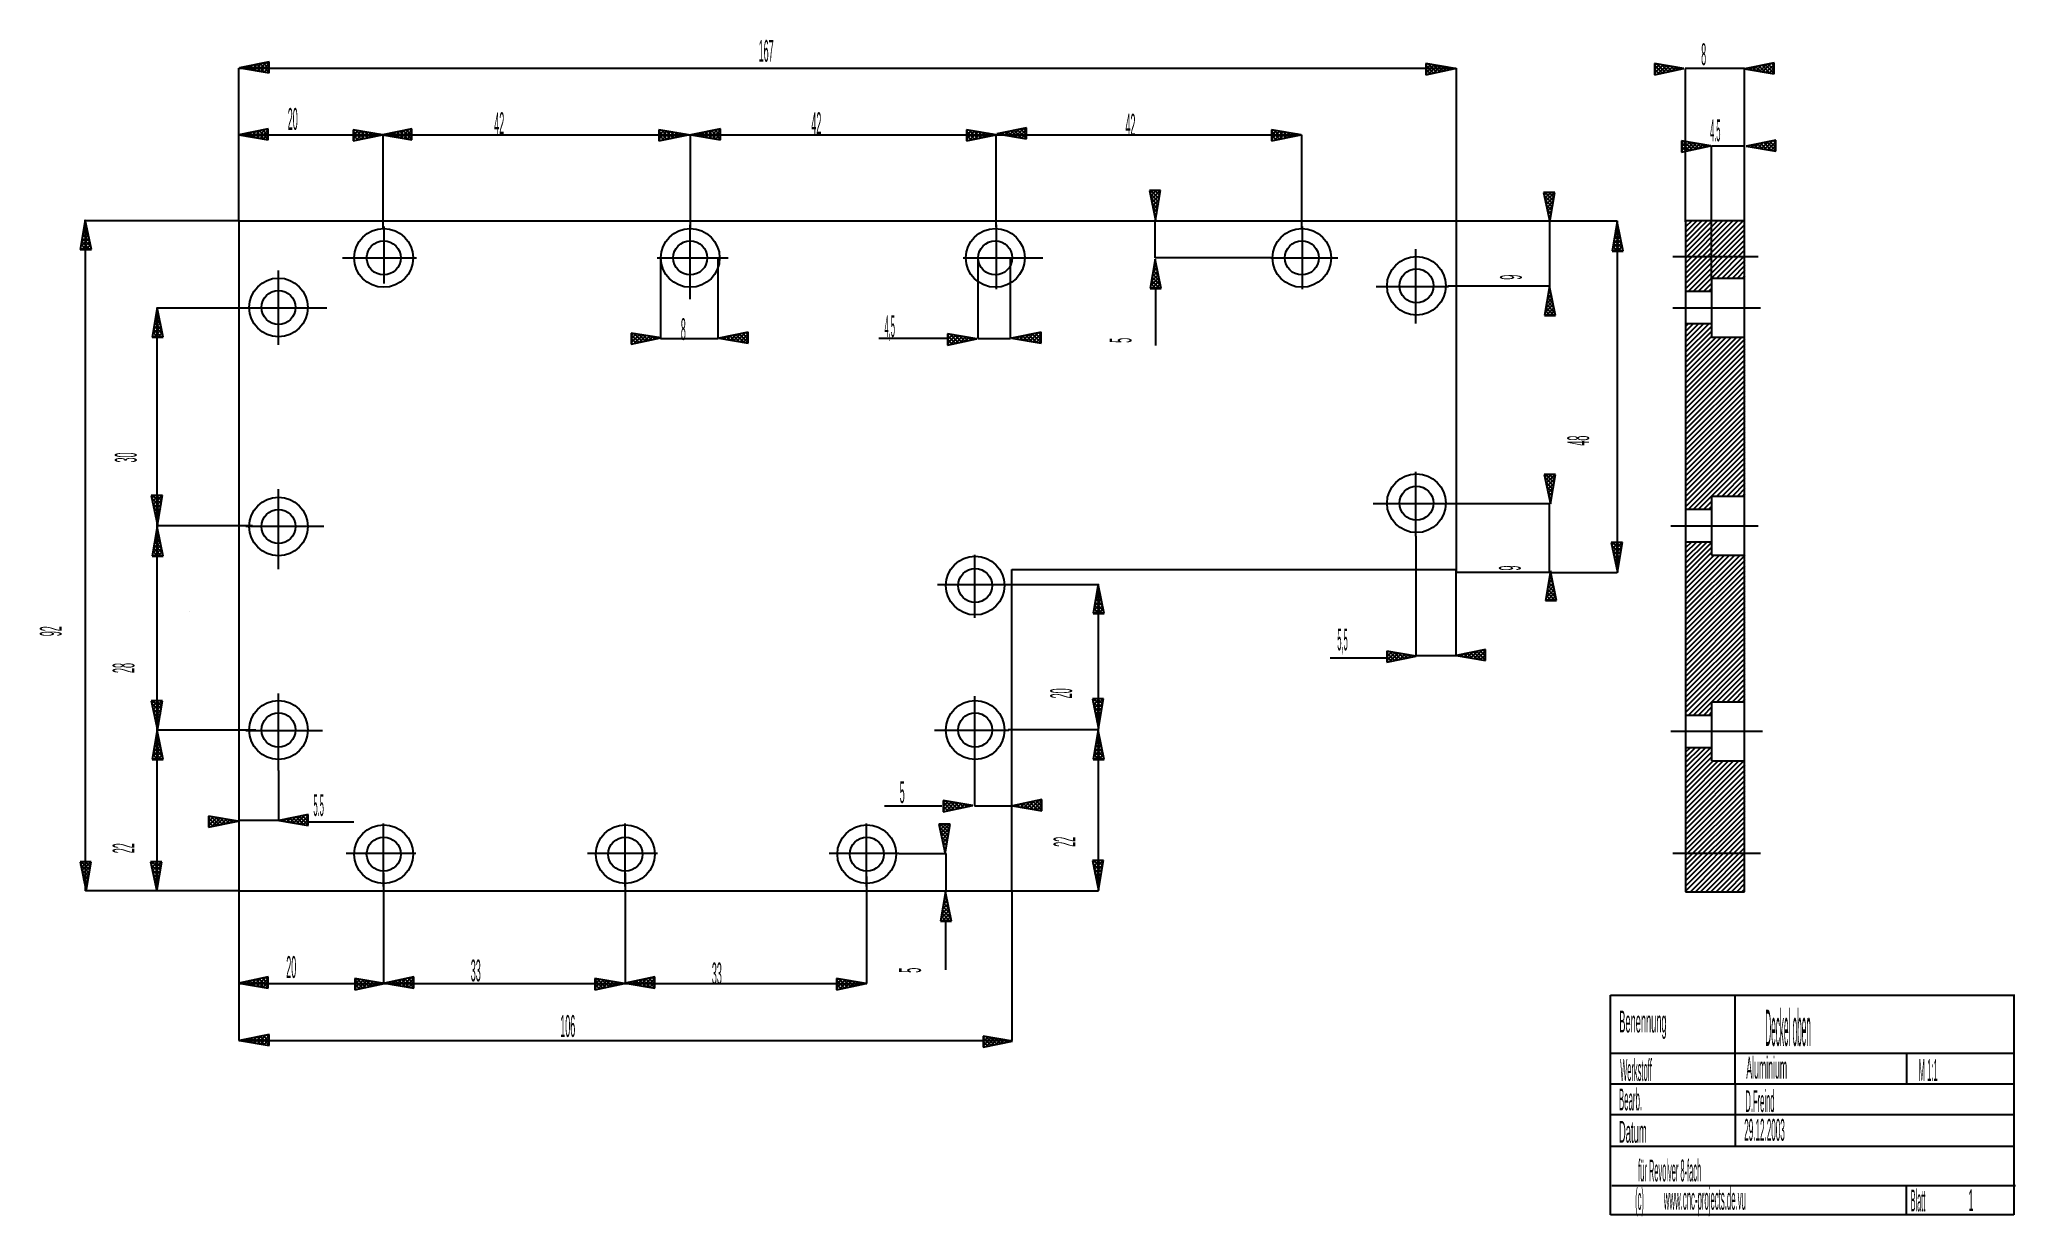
# Model space of a CAD drawing. Extents: x 0.4 to 11.1, y 0.4 to 6.7.
import ezdxf

# ---------------------------------------------------------------- set-up
doc = ezdxf.new("R2010")
doc.units = 0
doc.header["$LTSCALE"] = 10
doc.linetypes.add('DASHDOT', pattern=[1, 0.5, -0.25, 0, -0.25])
doc.layers.add('1', color=1, linetype='CONTINUOUS')

msp = doc.modelspace()

# ---------------------------------------------------------------- texts
at = {"layer": '1', "color": 1}
for s, height, width, p in [('167', 0.1181, 0.308372, (4.293, 6.598)), ('8', 0.118, 0.308372, (9.391, 6.58)), ('20', 0.1181, 0.308372, (1.746, 6.23)), ('42', 0.1181, 0.308372, (2.863, 6.207)), ('42', 0.1181, 0.308372, (4.578, 6.207)), ('42', 0.1181, 0.308372, (6.277, 6.199)), ('4.5', 0.1181, 0.256977, (9.439, 6.168)), ('8', 0.118, 0.308372, (3.872, 5.094)), ('4,5', 0.1181, 0.256977, (4.974, 5.11)), ('5,5', 0.1181, 0.256977, (7.423, 3.416)), ('5', 0.118, 0.308372, (5.056, 2.591)), ('5.5', 0.1181, 0.256977, (1.885, 2.521)), ('20', 0.1181, 0.308372, (1.738, 1.646)), ('33', 0.1181, 0.308372, (2.736, 1.627)), ('33', 0.1181, 0.308372, (4.04, 1.611)), ('106', 0.1181, 0.308372, (3.22, 1.327)), ('Benennung', 0.1181, 0.316938, (8.948, 1.351)), ('Deckel oben', 0.19685, 0.168203, (9.738, 1.278)), ('Werkstoff', 0.1181, 0.256977, (8.953, 1.089)), ('Aluminium', 0.1181, 0.299806, (9.635, 1.102)), ('M 1:1', 0.1181, 0.262116, (10.567, 1.089)), ('Bearb.', 0.1181, 0.269825, (8.946, 0.93)), ('D.Freind', 0.1181, 0.260189, (9.63, 0.921)), ('Datum', 0.1181, 0.323791, (8.946, 0.755)), ('29.12.2003', 0.1181, 0.277535, (9.624, 0.766)), ('für Revolver 8-fach ', 0.11811, 0.235134, (9.05, 0.546)), ('(c)', 0.1181, 0.205581, (9.034, 0.392)), ('www.cnc-projects.de.vu', 0.11811, 0.266321, (9.189, 0.393)), ('Blatt', 0.1181, 0.231279, (10.524, 0.384)), ('1', 0.118, 0.308372, (10.837, 0.386))]:
    msp.add_text(s, height=height, dxfattribs=dict(at, width=width)).set_placement(p)
at = {"layer": '1', "color": 1, "width": 0.308372}
for s, height, p in [('9', 0.118, (8.421, 5.42)), ('5', 0.118, (6.31, 5.079)), ('48', 0.1181, (8.785, 4.523)), ('30', 0.1181, (0.929, 4.432)), ('9', 0.118, (8.415, 3.848)), ('92', 0.1181, (0.523, 3.493)), ('28', 0.1181, (0.917, 3.294)), ('20', 0.1181, (5.988, 3.157)), ('22', 0.1181, (0.917, 2.32)), ('22', 0.1181, (6.006, 2.355)), ('5', 0.118, (5.171, 1.674))]:
    msp.add_text(s, height=height, rotation=90, dxfattribs=at).set_placement(p)

# ---------------------------------------------------------------- linework, layer by layer
at = {"layer": '1', "color": 1, "linetype": 'CONTINUOUS'}
for p, q in [((1.481, 6.204), (1.481, 6.563)), ((1.481, 6.563), (8.065, 6.563)), ((1.645, 6.598), (1.486, 6.565)), ((1.645, 6.598), (1.486, 6.565)), ((1.486, 6.565), (1.486, 6.565)), ((1.486, 6.565), (1.645, 6.538)), ((1.486, 6.565), (1.486, 6.565)), ((1.486, 6.565), (1.645, 6.538)), ((1.498, 6.563), (1.494, 6.567)), ((1.498, 6.563), (1.494, 6.567)), ((1.5, 6.568), (1.495, 6.563)), ((1.5, 6.568), (1.495, 6.563)), ((1.523, 6.558), (1.512, 6.57)), ((1.523, 6.558), (1.512, 6.57)), ((1.526, 6.573), (1.513, 6.56)), ((1.526, 6.573), (1.513, 6.56)), ((1.548, 6.554), (1.529, 6.574)), ((1.548, 6.554), (1.529, 6.574)), ((1.552, 6.579), (1.531, 6.557)), ((1.552, 6.579), (1.531, 6.557)), ((1.573, 6.55), (1.546, 6.577)), ((1.573, 6.55), (1.546, 6.577)), ((1.578, 6.584), (1.548, 6.554)), ((1.578, 6.584), (1.548, 6.554)), ((1.598, 6.546), (1.563, 6.581)), ((1.598, 6.546), (1.563, 6.581)), ((1.604, 6.589), (1.566, 6.551)), ((1.604, 6.589), (1.566, 6.551)), ((1.623, 6.541), (1.58, 6.584)), ((1.623, 6.541), (1.58, 6.584)), ((1.63, 6.595), (1.583, 6.548)), ((1.63, 6.595), (1.583, 6.548)), ((1.645, 6.54), (1.597, 6.588)), ((1.645, 6.54), (1.597, 6.588)), ((1.645, 6.589), (1.601, 6.545)), ((1.645, 6.589), (1.601, 6.545)), ((1.645, 6.56), (1.614, 6.592)), ((1.645, 6.56), (1.614, 6.592)), ((1.645, 6.569), (1.619, 6.542)), ((1.645, 6.569), (1.619, 6.542)), ((1.645, 6.581), (1.631, 6.595)), ((1.645, 6.581), (1.631, 6.595)), ((1.645, 6.548), (1.636, 6.539)), ((1.645, 6.548), (1.636, 6.539)), ((1.645, 6.538), (1.645, 6.598)), ((1.645, 6.538), (1.645, 6.598)), ((1.645, 6.538), (1.645, 6.598)), ((1.645, 6.538), (1.645, 6.598)), ((8.061, 6.561), (7.901, 6.588)), ((7.901, 6.588), (7.901, 6.528)), ((7.901, 6.588), (7.901, 6.528)), ((8.061, 6.561), (7.901, 6.588)), ((7.901, 6.588), (7.901, 6.528)), ((7.901, 6.588), (7.901, 6.528)), ((7.911, 6.587), (7.901, 6.577)), ((7.911, 6.587), (7.901, 6.577)), ((7.928, 6.584), (7.901, 6.557)), ((7.928, 6.584), (7.901, 6.557)), ((7.946, 6.581), (7.901, 6.536)), ((7.946, 6.581), (7.901, 6.536)), ((7.944, 6.537), (7.901, 6.58)), ((7.944, 6.537), (7.901, 6.58)), ((7.901, 6.528), (8.061, 6.561)), ((7.901, 6.528), (8.061, 6.561)), ((7.927, 6.533), (7.901, 6.559)), ((7.927, 6.533), (7.901, 6.559)), ((7.91, 6.53), (7.901, 6.538)), ((7.91, 6.53), (7.901, 6.538)), ((7.961, 6.54), (7.916, 6.586)), ((7.961, 6.54), (7.916, 6.586)), ((7.964, 6.578), (7.917, 6.531)), ((7.964, 6.578), (7.917, 6.531)), ((7.978, 6.544), (7.941, 6.582)), ((7.978, 6.544), (7.941, 6.582)), ((7.981, 6.575), (7.943, 6.537)), ((7.981, 6.575), (7.943, 6.537)), ((7.995, 6.548), (7.966, 6.577)), ((7.995, 6.548), (7.966, 6.577)), ((7.999, 6.572), (7.969, 6.542)), ((7.999, 6.572), (7.969, 6.542)), ((8.012, 6.551), (7.99, 6.573)), ((8.012, 6.551), (7.99, 6.573)), ((8.017, 6.569), (7.995, 6.548)), ((8.017, 6.569), (7.995, 6.548)), ((8.03, 6.555), (8.015, 6.569)), ((8.03, 6.555), (8.015, 6.569)), ((8.034, 6.566), (8.022, 6.553)), ((8.034, 6.566), (8.022, 6.553)), ((8.047, 6.558), (8.04, 6.565)), ((8.047, 6.558), (8.04, 6.565)), ((8.052, 6.563), (8.048, 6.558)), ((8.052, 6.563), (8.048, 6.558)), ((8.061, 6.561), (8.061, 6.561)), ((8.061, 6.561), (8.061, 6.561)), ((8.065, 6.563), (8.065, 5.734)), ((9.298, 6.561), (9.139, 6.588)), ((9.139, 6.588), (9.139, 6.527)), ((9.139, 6.588), (9.139, 6.527)), ((9.298, 6.561), (9.139, 6.588)), ((9.139, 6.588), (9.139, 6.527)), ((9.139, 6.588), (9.139, 6.527)), ((9.148, 6.586), (9.139, 6.577)), ((9.148, 6.586), (9.139, 6.577)), ((9.165, 6.583), (9.139, 6.556)), ((9.165, 6.583), (9.139, 6.556)), ((9.183, 6.58), (9.139, 6.536)), ((9.183, 6.58), (9.139, 6.536)), ((9.181, 6.536), (9.139, 6.579)), ((9.181, 6.536), (9.139, 6.579)), ((9.139, 6.527), (9.298, 6.561)), ((9.139, 6.527), (9.298, 6.561)), ((9.164, 6.533), (9.139, 6.558)), ((9.164, 6.533), (9.139, 6.558)), ((9.147, 6.529), (9.139, 6.538)), ((9.147, 6.529), (9.139, 6.538)), ((9.198, 6.54), (9.153, 6.585)), ((9.198, 6.54), (9.153, 6.585)), ((9.201, 6.577), (9.154, 6.531)), ((9.201, 6.577), (9.154, 6.531)), ((9.215, 6.544), (9.178, 6.581)), ((9.215, 6.544), (9.178, 6.581)), ((9.218, 6.574), (9.18, 6.536)), ((9.218, 6.574), (9.18, 6.536)), ((9.233, 6.547), (9.203, 6.577)), ((9.233, 6.547), (9.203, 6.577)), ((9.236, 6.571), (9.206, 6.542)), ((9.236, 6.571), (9.206, 6.542)), ((9.25, 6.551), (9.228, 6.573)), ((9.25, 6.551), (9.228, 6.573)), ((9.254, 6.568), (9.233, 6.547)), ((9.254, 6.568), (9.233, 6.547)), ((9.267, 6.554), (9.252, 6.568)), ((9.267, 6.554), (9.252, 6.568)), ((9.271, 6.565), (9.259, 6.553)), ((9.271, 6.565), (9.259, 6.553)), ((9.284, 6.558), (9.277, 6.564)), ((9.284, 6.558), (9.277, 6.564)), ((9.289, 6.562), (9.285, 6.558)), ((9.289, 6.562), (9.285, 6.558)), ((9.298, 6.561), (9.298, 6.561)), ((9.298, 6.561), (9.298, 6.561)), ((9.625, 6.562), (9.304, 6.562)), ((9.304, 6.562), (9.304, 5.733)), ((9.625, 5.738), (9.625, 6.562)), ((9.785, 6.593), (9.626, 6.56)), ((9.785, 6.593), (9.626, 6.56)), ((9.626, 6.56), (9.626, 6.56)), ((9.626, 6.56), (9.785, 6.532)), ((9.626, 6.56), (9.626, 6.56)), ((9.626, 6.56), (9.785, 6.532)), ((9.638, 6.558), (9.634, 6.561)), ((9.638, 6.558), (9.634, 6.561)), ((9.639, 6.563), (9.635, 6.558)), ((9.639, 6.563), (9.635, 6.558)), ((9.663, 6.553), (9.651, 6.565)), ((9.663, 6.553), (9.651, 6.565)), ((9.666, 6.568), (9.653, 6.555)), ((9.666, 6.568), (9.653, 6.555)), ((9.688, 6.549), (9.668, 6.569)), ((9.688, 6.549), (9.668, 6.569)), ((9.692, 6.573), (9.67, 6.552)), ((9.692, 6.573), (9.67, 6.552)), ((9.713, 6.545), (9.685, 6.572)), ((9.713, 6.545), (9.685, 6.572)), ((9.718, 6.579), (9.688, 6.549)), ((9.718, 6.579), (9.688, 6.549)), ((9.738, 6.541), (9.703, 6.576)), ((9.738, 6.541), (9.703, 6.576)), ((9.744, 6.584), (9.706, 6.546)), ((9.744, 6.584), (9.706, 6.546)), ((9.763, 6.536), (9.72, 6.579)), ((9.763, 6.536), (9.72, 6.579)), ((9.77, 6.59), (9.723, 6.543)), ((9.77, 6.59), (9.723, 6.543)), ((9.785, 6.535), (9.737, 6.583)), ((9.785, 6.535), (9.737, 6.583)), ((9.785, 6.584), (9.741, 6.54)), ((9.785, 6.584), (9.741, 6.54)), ((9.785, 6.555), (9.754, 6.586)), ((9.785, 6.555), (9.754, 6.586)), ((9.785, 6.563), (9.758, 6.537)), ((9.785, 6.563), (9.758, 6.537)), ((9.785, 6.576), (9.771, 6.59)), ((9.785, 6.576), (9.771, 6.59)), ((9.785, 6.543), (9.776, 6.534)), ((9.785, 6.543), (9.776, 6.534)), ((9.785, 6.532), (9.785, 6.593)), ((9.785, 6.532), (9.785, 6.593)), ((9.785, 6.532), (9.785, 6.593)), ((9.785, 6.532), (9.785, 6.593)), ((1.641, 6.236), (1.481, 6.203)), ((1.641, 6.236), (1.481, 6.203)), ((1.481, 5.738), (1.481, 6.204)), ((1.481, 6.204), (2.261, 6.204)), ((1.481, 6.203), (1.481, 6.203)), ((1.481, 6.203), (1.641, 6.176)), ((1.481, 6.203), (1.481, 6.203)), ((1.481, 6.203), (1.641, 6.176)), ((1.494, 6.201), (1.49, 6.205)), ((1.494, 6.201), (1.49, 6.205)), ((1.495, 6.206), (1.491, 6.202)), ((1.495, 6.206), (1.491, 6.202)), ((1.519, 6.197), (1.507, 6.208)), ((1.519, 6.197), (1.507, 6.208)), ((1.521, 6.211), (1.508, 6.199)), ((1.521, 6.211), (1.508, 6.199)), ((1.544, 6.192), (1.524, 6.212)), ((1.544, 6.192), (1.524, 6.212)), ((1.547, 6.217), (1.526, 6.195)), ((1.547, 6.217), (1.526, 6.195)), ((1.568, 6.188), (1.541, 6.216)), ((1.568, 6.188), (1.541, 6.216)), ((1.573, 6.222), (1.544, 6.192)), ((1.573, 6.222), (1.544, 6.192)), ((1.593, 6.184), (1.558, 6.219)), ((1.593, 6.184), (1.558, 6.219)), ((1.599, 6.228), (1.561, 6.189)), ((1.599, 6.228), (1.561, 6.189)), ((1.618, 6.18), (1.575, 6.223)), ((1.618, 6.18), (1.575, 6.223)), ((1.626, 6.233), (1.579, 6.186)), ((1.626, 6.233), (1.579, 6.186)), ((1.641, 6.178), (1.592, 6.226)), ((1.641, 6.178), (1.592, 6.226)), ((1.641, 6.228), (1.596, 6.183)), ((1.641, 6.228), (1.596, 6.183)), ((1.641, 6.199), (1.609, 6.23)), ((1.641, 6.199), (1.609, 6.23)), ((1.641, 6.207), (1.614, 6.18)), ((1.641, 6.207), (1.614, 6.18)), ((1.641, 6.219), (1.627, 6.233)), ((1.641, 6.219), (1.627, 6.233)), ((1.641, 6.176), (1.641, 6.236)), ((1.641, 6.176), (1.641, 6.236)), ((1.641, 6.176), (1.641, 6.236)), ((1.641, 6.176), (1.641, 6.236)), ((2.259, 6.204), (2.1, 6.231)), ((2.1, 6.231), (2.1, 6.171)), ((2.1, 6.231), (2.1, 6.171)), ((2.259, 6.204), (2.1, 6.231)), ((2.1, 6.231), (2.1, 6.171)), ((2.1, 6.231), (2.1, 6.171)), ((2.109, 6.23), (2.1, 6.22)), ((2.109, 6.23), (2.1, 6.22)), ((2.127, 6.227), (2.1, 6.2)), ((2.127, 6.227), (2.1, 6.2)), ((2.145, 6.224), (2.1, 6.179)), ((2.145, 6.224), (2.1, 6.179)), ((2.143, 6.18), (2.1, 6.223)), ((2.143, 6.18), (2.1, 6.223)), ((2.1, 6.171), (2.259, 6.204)), ((2.1, 6.171), (2.259, 6.204)), ((2.126, 6.176), (2.1, 6.202)), ((2.126, 6.176), (2.1, 6.202)), ((2.16, 6.183), (2.114, 6.229)), ((2.16, 6.183), (2.114, 6.229)), ((2.162, 6.221), (2.116, 6.174)), ((2.162, 6.221), (2.116, 6.174)), ((2.177, 6.187), (2.139, 6.225)), ((2.177, 6.187), (2.139, 6.225)), ((2.18, 6.218), (2.142, 6.18)), ((2.18, 6.218), (2.142, 6.18)), ((2.194, 6.191), (2.164, 6.22)), ((2.194, 6.191), (2.164, 6.22)), ((2.198, 6.215), (2.168, 6.185)), ((2.198, 6.215), (2.168, 6.185)), ((2.211, 6.194), (2.189, 6.216)), ((2.211, 6.194), (2.189, 6.216)), ((2.215, 6.212), (2.194, 6.191)), ((2.215, 6.212), (2.194, 6.191)), ((2.228, 6.198), (2.214, 6.212)), ((2.228, 6.198), (2.214, 6.212)), ((2.233, 6.209), (2.22, 6.196)), ((2.233, 6.209), (2.22, 6.196)), ((2.245, 6.201), (2.239, 6.208)), ((2.245, 6.201), (2.239, 6.208)), ((2.251, 6.206), (2.246, 6.201)), ((2.251, 6.206), (2.246, 6.201)), ((2.418, 6.236), (2.259, 6.203)), ((2.418, 6.236), (2.259, 6.203)), ((2.259, 6.204), (2.259, 6.204)), ((2.259, 6.204), (2.259, 6.204)), ((2.259, 6.203), (2.259, 6.203)), ((2.259, 6.203), (2.418, 6.176)), ((2.259, 6.203), (2.259, 6.203)), ((2.259, 6.203), (2.418, 6.176)), ((2.261, 6.204), (2.261, 5.697)), ((2.261, 6.204), (3.923, 6.204)), ((2.273, 6.206), (2.268, 6.202)), ((2.273, 6.206), (2.268, 6.202)), ((2.272, 6.201), (2.268, 6.205)), ((2.272, 6.201), (2.268, 6.205)), ((2.297, 6.197), (2.285, 6.208)), ((2.297, 6.197), (2.285, 6.208)), ((2.299, 6.211), (2.286, 6.199)), ((2.299, 6.211), (2.286, 6.199)), ((2.321, 6.192), (2.302, 6.212)), ((2.321, 6.192), (2.302, 6.212)), ((2.325, 6.217), (2.304, 6.195)), ((2.325, 6.217), (2.304, 6.195)), ((2.346, 6.188), (2.319, 6.216)), ((2.346, 6.188), (2.319, 6.216)), ((2.351, 6.222), (2.321, 6.192)), ((2.351, 6.222), (2.321, 6.192)), ((2.371, 6.184), (2.336, 6.219)), ((2.371, 6.184), (2.336, 6.219)), ((2.377, 6.228), (2.339, 6.189)), ((2.377, 6.228), (2.339, 6.189)), ((2.396, 6.18), (2.353, 6.223)), ((2.396, 6.18), (2.353, 6.223)), ((2.403, 6.233), (2.357, 6.186)), ((2.403, 6.233), (2.357, 6.186)), ((2.418, 6.178), (2.37, 6.226)), ((2.418, 6.178), (2.37, 6.226)), ((2.418, 6.228), (2.374, 6.183)), ((2.418, 6.228), (2.374, 6.183)), ((2.418, 6.199), (2.387, 6.23)), ((2.418, 6.199), (2.387, 6.23)), ((2.418, 6.207), (2.392, 6.18)), ((2.418, 6.207), (2.392, 6.18)), ((2.418, 6.219), (2.404, 6.233)), ((2.418, 6.219), (2.404, 6.233)), ((2.418, 6.176), (2.418, 6.236)), ((2.418, 6.176), (2.418, 6.236)), ((2.418, 6.176), (2.418, 6.236)), ((2.418, 6.176), (2.418, 6.236)), ((3.914, 6.204), (3.754, 6.231)), ((3.754, 6.231), (3.754, 6.171)), ((3.754, 6.231), (3.754, 6.171)), ((3.914, 6.204), (3.754, 6.231)), ((3.754, 6.231), (3.754, 6.171)), ((3.754, 6.231), (3.754, 6.171)), ((3.764, 6.23), (3.754, 6.22)), ((3.764, 6.23), (3.754, 6.22)), ((3.781, 6.227), (3.754, 6.2)), ((3.781, 6.227), (3.754, 6.2)), ((3.799, 6.224), (3.754, 6.179)), ((3.799, 6.224), (3.754, 6.179)), ((3.797, 6.18), (3.754, 6.223)), ((3.797, 6.18), (3.754, 6.223)), ((3.754, 6.171), (3.914, 6.204)), ((3.754, 6.171), (3.914, 6.204)), ((3.78, 6.176), (3.754, 6.202)), ((3.78, 6.176), (3.754, 6.202)), ((3.814, 6.183), (3.769, 6.229)), ((3.814, 6.183), (3.769, 6.229)), ((3.816, 6.221), (3.77, 6.174)), ((3.816, 6.221), (3.77, 6.174)), ((3.831, 6.187), (3.793, 6.225)), ((3.831, 6.187), (3.793, 6.225)), ((3.834, 6.218), (3.796, 6.18)), ((3.834, 6.218), (3.796, 6.18)), ((3.848, 6.191), (3.818, 6.22)), ((3.848, 6.191), (3.818, 6.22)), ((3.852, 6.215), (3.822, 6.185)), ((3.852, 6.215), (3.822, 6.185)), ((3.865, 6.194), (3.843, 6.216)), ((3.865, 6.194), (3.843, 6.216)), ((3.869, 6.212), (3.848, 6.191)), ((3.869, 6.212), (3.848, 6.191)), ((3.882, 6.198), (3.868, 6.212)), ((3.882, 6.198), (3.868, 6.212)), ((3.887, 6.209), (3.874, 6.196)), ((3.887, 6.209), (3.874, 6.196)), ((3.899, 6.201), (3.893, 6.208)), ((3.899, 6.201), (3.893, 6.208)), ((3.905, 6.206), (3.9, 6.201)), ((3.905, 6.206), (3.9, 6.201)), ((3.914, 6.204), (3.914, 6.204)), ((3.914, 6.204), (3.914, 6.204)), ((3.923, 6.204), (3.923, 5.697)), ((3.923, 6.204), (5.576, 6.204)), ((4.087, 6.236), (3.927, 6.203)), ((4.087, 6.236), (3.927, 6.203)), ((3.927, 6.203), (3.927, 6.203)), ((3.927, 6.203), (4.087, 6.176)), ((3.927, 6.203), (3.927, 6.203)), ((3.927, 6.203), (4.087, 6.176)), ((3.94, 6.201), (3.936, 6.205)), ((3.94, 6.201), (3.936, 6.205)), ((3.941, 6.206), (3.937, 6.202)), ((3.941, 6.206), (3.937, 6.202)), ((3.965, 6.197), (3.953, 6.208)), ((3.965, 6.197), (3.953, 6.208)), ((3.967, 6.211), (3.954, 6.199)), ((3.967, 6.211), (3.954, 6.199)), ((3.99, 6.192), (3.97, 6.212)), ((3.99, 6.192), (3.97, 6.212)), ((3.993, 6.217), (3.972, 6.195)), ((3.993, 6.217), (3.972, 6.195)), ((4.015, 6.188), (3.987, 6.216)), ((4.015, 6.188), (3.987, 6.216)), ((4.019, 6.222), (3.99, 6.192)), ((4.019, 6.222), (3.99, 6.192)), ((4.039, 6.184), (4.004, 6.219)), ((4.039, 6.184), (4.004, 6.219)), ((4.046, 6.228), (4.007, 6.189)), ((4.046, 6.228), (4.007, 6.189)), ((4.064, 6.18), (4.021, 6.223)), ((4.064, 6.18), (4.021, 6.223)), ((4.072, 6.233), (4.025, 6.186)), ((4.072, 6.233), (4.025, 6.186)), ((4.087, 6.178), (4.038, 6.226)), ((4.087, 6.178), (4.038, 6.226)), ((4.087, 6.228), (4.043, 6.183)), ((4.087, 6.228), (4.043, 6.183)), ((4.087, 6.199), (4.056, 6.23)), ((4.087, 6.199), (4.056, 6.23)), ((4.087, 6.207), (4.06, 6.18)), ((4.087, 6.207), (4.06, 6.18)), ((4.087, 6.219), (4.073, 6.233)), ((4.087, 6.219), (4.073, 6.233)), ((4.087, 6.176), (4.087, 6.236)), ((4.087, 6.176), (4.087, 6.236)), ((4.087, 6.176), (4.087, 6.236)), ((4.087, 6.176), (4.087, 6.236)), ((5.577, 6.204), (5.418, 6.231)), ((5.418, 6.231), (5.418, 6.171)), ((5.418, 6.231), (5.418, 6.171)), ((5.577, 6.204), (5.418, 6.231)), ((5.418, 6.231), (5.418, 6.171)), ((5.418, 6.231), (5.418, 6.171)), ((5.427, 6.23), (5.418, 6.22)), ((5.427, 6.23), (5.418, 6.22)), ((5.445, 6.227), (5.418, 6.2)), ((5.445, 6.227), (5.418, 6.2)), ((5.462, 6.224), (5.418, 6.179)), ((5.462, 6.224), (5.418, 6.179)), ((5.46, 6.18), (5.418, 6.223)), ((5.46, 6.18), (5.418, 6.223)), ((5.418, 6.171), (5.577, 6.204)), ((5.418, 6.171), (5.577, 6.204)), ((5.443, 6.176), (5.418, 6.202)), ((5.443, 6.176), (5.418, 6.202)), ((5.478, 6.183), (5.432, 6.229)), ((5.478, 6.183), (5.432, 6.229)), ((5.48, 6.221), (5.434, 6.174)), ((5.48, 6.221), (5.434, 6.174)), ((5.495, 6.187), (5.457, 6.225)), ((5.495, 6.187), (5.457, 6.225)), ((5.498, 6.218), (5.46, 6.18)), ((5.498, 6.218), (5.46, 6.18)), ((5.512, 6.191), (5.482, 6.22)), ((5.512, 6.191), (5.482, 6.22)), ((5.515, 6.215), (5.486, 6.185)), ((5.515, 6.215), (5.486, 6.185)), ((5.529, 6.194), (5.507, 6.216)), ((5.529, 6.194), (5.507, 6.216)), ((5.533, 6.212), (5.512, 6.191)), ((5.533, 6.212), (5.512, 6.191)), ((5.546, 6.198), (5.532, 6.212)), ((5.546, 6.198), (5.532, 6.212)), ((5.551, 6.209), (5.538, 6.196)), ((5.551, 6.209), (5.538, 6.196)), ((5.563, 6.201), (5.557, 6.208)), ((5.563, 6.201), (5.557, 6.208)), ((5.568, 6.206), (5.564, 6.201)), ((5.568, 6.206), (5.564, 6.201)), ((5.576, 6.204), (5.576, 5.706)), ((5.576, 6.204), (7.229, 6.204)), ((5.577, 6.204), (5.577, 6.204)), ((5.577, 6.204), (5.577, 6.204)), ((5.741, 6.241), (5.582, 6.208)), ((5.741, 6.241), (5.582, 6.208)), ((5.582, 6.208), (5.582, 6.208)), ((5.582, 6.208), (5.741, 6.181)), ((5.582, 6.208), (5.582, 6.208)), ((5.582, 6.208), (5.741, 6.181)), ((5.594, 6.206), (5.59, 6.21)), ((5.594, 6.206), (5.59, 6.21)), ((5.595, 6.211), (5.591, 6.206)), ((5.595, 6.211), (5.591, 6.206)), ((5.619, 6.201), (5.607, 6.213)), ((5.619, 6.201), (5.607, 6.213)), ((5.621, 6.216), (5.609, 6.203)), ((5.621, 6.216), (5.609, 6.203)), ((5.644, 6.197), (5.624, 6.217)), ((5.644, 6.197), (5.624, 6.217)), ((5.648, 6.222), (5.626, 6.2)), ((5.648, 6.222), (5.626, 6.2)), ((5.669, 6.193), (5.641, 6.22)), ((5.669, 6.193), (5.641, 6.22)), ((5.674, 6.227), (5.644, 6.197)), ((5.674, 6.227), (5.644, 6.197)), ((5.694, 6.189), (5.658, 6.224)), ((5.694, 6.189), (5.658, 6.224)), ((5.7, 6.232), (5.661, 6.194)), ((5.7, 6.232), (5.661, 6.194)), ((5.719, 6.184), (5.676, 6.227)), ((5.719, 6.184), (5.676, 6.227)), ((5.726, 6.238), (5.679, 6.191)), ((5.726, 6.238), (5.679, 6.191)), ((5.741, 6.183), (5.693, 6.231)), ((5.741, 6.183), (5.693, 6.231)), ((5.741, 6.232), (5.697, 6.188)), ((5.741, 6.232), (5.697, 6.188)), ((5.741, 6.203), (5.71, 6.235)), ((5.741, 6.203), (5.71, 6.235)), ((5.741, 6.212), (5.714, 6.185)), ((5.741, 6.212), (5.714, 6.185)), ((5.741, 6.224), (5.727, 6.238)), ((5.741, 6.224), (5.727, 6.238)), ((5.741, 6.181), (5.741, 6.241)), ((5.741, 6.181), (5.741, 6.241)), ((5.741, 6.181), (5.741, 6.241)), ((5.741, 6.181), (5.741, 6.241)), ((7.227, 6.204), (7.067, 6.231)), ((7.067, 6.231), (7.067, 6.171)), ((7.067, 6.231), (7.067, 6.171)), ((7.227, 6.204), (7.067, 6.231)), ((7.067, 6.231), (7.067, 6.171)), ((7.067, 6.231), (7.067, 6.171)), ((7.077, 6.23), (7.067, 6.22)), ((7.077, 6.23), (7.067, 6.22)), ((7.094, 6.227), (7.067, 6.2)), ((7.094, 6.227), (7.067, 6.2)), ((7.112, 6.224), (7.067, 6.179)), ((7.112, 6.224), (7.067, 6.179)), ((7.11, 6.18), (7.067, 6.223)), ((7.11, 6.18), (7.067, 6.223)), ((7.067, 6.171), (7.227, 6.204)), ((7.067, 6.171), (7.227, 6.204)), ((7.093, 6.176), (7.067, 6.202)), ((7.093, 6.176), (7.067, 6.202)), ((7.127, 6.183), (7.082, 6.229)), ((7.127, 6.183), (7.082, 6.229)), ((7.13, 6.221), (7.083, 6.174)), ((7.13, 6.221), (7.083, 6.174)), ((7.144, 6.187), (7.107, 6.225)), ((7.144, 6.187), (7.107, 6.225)), ((7.147, 6.218), (7.109, 6.18)), ((7.147, 6.218), (7.109, 6.18)), ((7.161, 6.191), (7.131, 6.22)), ((7.161, 6.191), (7.131, 6.22)), ((7.165, 6.215), (7.135, 6.185)), ((7.165, 6.215), (7.135, 6.185)), ((7.178, 6.194), (7.156, 6.216)), ((7.178, 6.194), (7.156, 6.216)), ((7.182, 6.212), (7.161, 6.191)), ((7.182, 6.212), (7.161, 6.191)), ((7.195, 6.198), (7.181, 6.212)), ((7.195, 6.198), (7.181, 6.212)), ((7.2, 6.209), (7.187, 6.196)), ((7.2, 6.209), (7.187, 6.196)), ((7.213, 6.201), (7.206, 6.208)), ((7.213, 6.201), (7.206, 6.208)), ((7.218, 6.206), (7.214, 6.201)), ((7.218, 6.206), (7.214, 6.201)), ((7.227, 6.204), (7.227, 6.204)), ((7.227, 6.204), (7.227, 6.204)), ((7.229, 6.204), (7.229, 5.697)), ((1.641, 6.186), (1.632, 6.177)), ((1.641, 6.186), (1.632, 6.177)), ((2.109, 6.173), (2.1, 6.181)), ((2.109, 6.173), (2.1, 6.181)), ((2.418, 6.186), (2.41, 6.177)), ((2.418, 6.186), (2.41, 6.177)), ((3.763, 6.173), (3.754, 6.181)), ((3.763, 6.173), (3.754, 6.181)), ((4.087, 6.186), (4.078, 6.177)), ((4.087, 6.186), (4.078, 6.177)), ((5.426, 6.173), (5.418, 6.181)), ((5.426, 6.173), (5.418, 6.181)), ((5.741, 6.191), (5.732, 6.182)), ((5.741, 6.191), (5.732, 6.182)), ((7.076, 6.173), (7.067, 6.181)), ((7.076, 6.173), (7.067, 6.181)), ((9.443, 6.143), (9.284, 6.17)), ((9.284, 6.17), (9.284, 6.109)), ((9.284, 6.17), (9.284, 6.109)), ((9.443, 6.143), (9.284, 6.17)), ((9.284, 6.17), (9.284, 6.109)), ((9.284, 6.17), (9.284, 6.109)), ((9.293, 6.168), (9.284, 6.159)), ((9.293, 6.168), (9.284, 6.159)), ((9.311, 6.165), (9.284, 6.138)), ((9.311, 6.165), (9.284, 6.138)), ((9.328, 6.162), (9.284, 6.118)), ((9.328, 6.162), (9.284, 6.118)), ((9.326, 6.118), (9.284, 6.161)), ((9.326, 6.118), (9.284, 6.161)), ((9.284, 6.109), (9.443, 6.143)), ((9.284, 6.109), (9.443, 6.143)), ((9.309, 6.115), (9.284, 6.14)), ((9.309, 6.115), (9.284, 6.14)), ((9.292, 6.111), (9.284, 6.12)), ((9.292, 6.111), (9.284, 6.12)), ((9.344, 6.122), (9.298, 6.167)), ((9.344, 6.122), (9.298, 6.167)), ((9.346, 6.159), (9.3, 6.113)), ((9.346, 6.159), (9.3, 6.113)), ((9.361, 6.125), (9.323, 6.163)), ((9.361, 6.125), (9.323, 6.163)), ((9.364, 6.156), (9.326, 6.118)), ((9.364, 6.156), (9.326, 6.118)), ((9.378, 6.129), (9.348, 6.159)), ((9.378, 6.129), (9.348, 6.159)), ((9.381, 6.153), (9.352, 6.124)), ((9.381, 6.153), (9.352, 6.124)), ((9.395, 6.133), (9.373, 6.155)), ((9.395, 6.133), (9.373, 6.155)), ((9.399, 6.15), (9.378, 6.129)), ((9.399, 6.15), (9.378, 6.129)), ((9.412, 6.136), (9.398, 6.15)), ((9.412, 6.136), (9.398, 6.15)), ((9.417, 6.147), (9.404, 6.134)), ((9.417, 6.147), (9.404, 6.134)), ((9.429, 6.14), (9.423, 6.146)), ((9.429, 6.14), (9.423, 6.146)), ((9.434, 6.144), (9.43, 6.14)), ((9.434, 6.144), (9.43, 6.14)), ((9.443, 6.143), (9.443, 6.143)), ((9.443, 6.143), (9.443, 6.143)), ((9.447, 5.427), (9.447, 6.143)), ((9.447, 6.143), (9.624, 6.143)), ((9.794, 6.175), (9.635, 6.142)), ((9.794, 6.175), (9.635, 6.142)), ((9.635, 6.142), (9.635, 6.142)), ((9.635, 6.142), (9.794, 6.114)), ((9.635, 6.142), (9.635, 6.142)), ((9.635, 6.142), (9.794, 6.114)), ((9.649, 6.144), (9.644, 6.14)), ((9.649, 6.144), (9.644, 6.14)), ((9.647, 6.139), (9.644, 6.143)), ((9.647, 6.139), (9.644, 6.143)), ((9.672, 6.135), (9.661, 6.147)), ((9.672, 6.135), (9.661, 6.147)), ((9.675, 6.15), (9.662, 6.137)), ((9.675, 6.15), (9.662, 6.137)), ((9.697, 6.131), (9.678, 6.15)), ((9.697, 6.131), (9.678, 6.15)), ((9.701, 6.155), (9.68, 6.134)), ((9.701, 6.155), (9.68, 6.134)), ((9.722, 6.127), (9.695, 6.154)), ((9.722, 6.127), (9.695, 6.154)), ((9.727, 6.161), (9.697, 6.131)), ((9.727, 6.161), (9.697, 6.131)), ((9.747, 6.122), (9.712, 6.158)), ((9.747, 6.122), (9.712, 6.158)), ((9.753, 6.166), (9.715, 6.128)), ((9.753, 6.166), (9.715, 6.128)), ((9.772, 6.118), (9.729, 6.161)), ((9.772, 6.118), (9.729, 6.161)), ((9.779, 6.172), (9.733, 6.125)), ((9.779, 6.172), (9.733, 6.125)), ((9.794, 6.117), (9.746, 6.165)), ((9.794, 6.117), (9.746, 6.165)), ((9.794, 6.166), (9.75, 6.122)), ((9.794, 6.166), (9.75, 6.122)), ((9.794, 6.137), (9.763, 6.168)), ((9.794, 6.137), (9.763, 6.168)), ((9.794, 6.145), (9.768, 6.119)), ((9.794, 6.145), (9.768, 6.119)), ((9.794, 6.158), (9.78, 6.172)), ((9.794, 6.158), (9.78, 6.172)), ((9.794, 6.125), (9.785, 6.116)), ((9.794, 6.125), (9.785, 6.116)), ((9.794, 6.114), (9.794, 6.175)), ((9.794, 6.114), (9.794, 6.175)), ((9.794, 6.114), (9.794, 6.175)), ((9.794, 6.114), (9.794, 6.175)), ((6.467, 5.902), (6.407, 5.902)), ((6.407, 5.902), (6.44, 5.742)), ((6.467, 5.902), (6.407, 5.902)), ((6.424, 5.902), (6.41, 5.888)), ((6.457, 5.839), (6.41, 5.886)), ((6.444, 5.902), (6.413, 5.871)), ((6.46, 5.857), (6.415, 5.902)), ((6.465, 5.902), (6.417, 5.853)), ((6.463, 5.879), (6.42, 5.836)), ((6.463, 5.875), (6.436, 5.902)), ((6.44, 5.742), (6.467, 5.902)), ((6.466, 5.892), (6.456, 5.902)), ((8.599, 5.892), (8.539, 5.892)), ((8.539, 5.892), (8.572, 5.733)), ((8.599, 5.892), (8.539, 5.892)), ((8.556, 5.892), (8.542, 5.878)), ((8.577, 5.892), (8.545, 5.861)), ((8.592, 5.847), (8.547, 5.892)), ((8.597, 5.892), (8.549, 5.844)), ((8.595, 5.865), (8.568, 5.892)), ((8.572, 5.733), (8.599, 5.892)), ((8.598, 5.882), (8.588, 5.892)), ((6.454, 5.822), (6.416, 5.86)), ((6.451, 5.804), (6.421, 5.834)), ((6.459, 5.854), (6.424, 5.819)), ((6.448, 5.786), (6.426, 5.808)), ((6.455, 5.83), (6.428, 5.802)), ((6.451, 5.805), (6.431, 5.785)), ((6.445, 5.769), (6.432, 5.782)), ((6.446, 5.78), (6.435, 5.768)), ((8.589, 5.83), (8.542, 5.876)), ((8.586, 5.812), (8.548, 5.85)), ((8.596, 5.869), (8.553, 5.827)), ((8.583, 5.794), (8.553, 5.824)), ((8.591, 5.845), (8.556, 5.809)), ((8.58, 5.777), (8.559, 5.798)), ((8.587, 5.82), (8.56, 5.792)), ((8.583, 5.795), (8.563, 5.775)), ((8.577, 5.759), (8.564, 5.772)), ((0.651, 5.743), (0.624, 5.584)), ((0.664, 5.678), (0.635, 5.648)), ((0.661, 5.695), (0.639, 5.673)), ((0.67, 5.651), (0.64, 5.681)), ((0.657, 5.712), (0.643, 5.698)), ((0.665, 5.677), (0.643, 5.698)), ((0.659, 5.703), (0.646, 5.716)), ((0.654, 5.729), (0.647, 5.723)), ((0.654, 5.729), (0.649, 5.734)), ((0.651, 5.743), (0.651, 5.743)), ((0.684, 5.584), (0.651, 5.743)), ((0.652, 2.116), (0.652, 5.741)), ((0.652, 5.741), (1.479, 5.741)), ((1.481, 5.738), (8.066, 5.738)), ((1.481, 5.738), (1.481, 2.116)), ((6.442, 5.751), (6.437, 5.755)), ((6.442, 5.755), (6.438, 5.751)), ((6.438, 5.539), (6.438, 5.741)), ((6.44, 5.742), (6.44, 5.742)), ((8.066, 5.738), (8.066, 3.839)), ((8.066, 5.738), (8.571, 5.738)), ((8.579, 5.77), (8.567, 5.758)), ((8.574, 5.741), (8.569, 5.746)), ((8.574, 5.745), (8.57, 5.741)), ((8.571, 5.738), (8.571, 5.385)), ((8.571, 5.738), (8.936, 5.738)), ((8.572, 5.733), (8.572, 5.733)), ((8.936, 5.733), (8.909, 5.574)), ((8.949, 5.668), (8.919, 5.638)), ((8.946, 5.685), (8.924, 5.663)), ((8.955, 5.641), (8.925, 5.671)), ((8.942, 5.702), (8.928, 5.688)), ((8.949, 5.667), (8.928, 5.689)), ((8.944, 5.693), (8.931, 5.706)), ((8.939, 5.719), (8.932, 5.713)), ((8.939, 5.719), (8.934, 5.724)), ((8.936, 5.738), (8.936, 3.836)), ((8.936, 5.733), (8.936, 5.733)), ((8.969, 5.574), (8.936, 5.733)), ((9.618, 5.738), (9.305, 5.425)), ((9.625, 5.717), (9.305, 5.397)), ((9.625, 5.689), (9.305, 5.369)), ((9.59, 5.738), (9.306, 5.453)), ((9.562, 5.738), (9.306, 5.481)), ((9.534, 5.738), (9.306, 5.509)), ((9.507, 5.738), (9.306, 5.537)), ((9.479, 5.738), (9.306, 5.565)), ((9.451, 5.738), (9.306, 5.593)), ((9.307, 5.738), (9.307, 2.112)), ((9.625, 5.738), (9.307, 5.738)), ((9.423, 5.738), (9.307, 5.621)), ((9.395, 5.738), (9.307, 5.649)), ((9.367, 5.738), (9.307, 5.677)), ((9.34, 5.738), (9.307, 5.705)), ((9.312, 5.738), (9.307, 5.733)), ((9.625, 2.112), (9.625, 5.738)), ((0.624, 5.584), (0.684, 5.584)), ((0.624, 5.584), (0.684, 5.584)), ((0.634, 5.584), (0.625, 5.593)), ((0.672, 5.644), (0.626, 5.598)), ((0.655, 5.584), (0.628, 5.61)), ((0.668, 5.661), (0.63, 5.623)), ((0.675, 5.584), (0.631, 5.628)), ((0.675, 5.626), (0.632, 5.584)), ((0.681, 5.599), (0.634, 5.645)), ((0.675, 5.625), (0.637, 5.663)), ((0.679, 5.609), (0.653, 5.584)), ((0.682, 5.592), (0.674, 5.584)), ((8.909, 5.574), (8.969, 5.574)), ((8.909, 5.574), (8.969, 5.574)), ((8.919, 5.574), (8.91, 5.583)), ((8.956, 5.634), (8.911, 5.588)), ((8.94, 5.574), (8.913, 5.6)), ((8.953, 5.651), (8.915, 5.613)), ((8.96, 5.574), (8.916, 5.618)), ((8.96, 5.617), (8.917, 5.574)), ((8.966, 5.589), (8.919, 5.636)), ((8.96, 5.615), (8.922, 5.653)), ((8.964, 5.6), (8.938, 5.574)), ((8.967, 5.582), (8.959, 5.574)), ((9.626, 5.662), (9.32, 5.356)), ((9.626, 5.634), (9.348, 5.356)), ((9.626, 5.607), (9.375, 5.356)), ((9.626, 5.579), (9.474, 5.427)), ((3.763, 5.538), (3.763, 5.102)), ((4.074, 5.102), (4.074, 5.538)), ((5.478, 5.538), (5.478, 5.102)), ((5.656, 5.102), (5.656, 5.538)), ((6.438, 5.532), (6.411, 5.372)), ((6.452, 5.466), (6.422, 5.436)), ((6.463, 5.413), (6.424, 5.452)), ((6.448, 5.483), (6.426, 5.461)), ((6.457, 5.44), (6.427, 5.469)), ((6.445, 5.501), (6.43, 5.486)), ((6.452, 5.466), (6.43, 5.487)), ((6.446, 5.492), (6.433, 5.505)), ((6.441, 5.518), (6.435, 5.511)), ((6.441, 5.518), (6.436, 5.522)), ((7.063, 5.539), (6.438, 5.539)), ((6.438, 5.532), (6.438, 5.532)), ((6.471, 5.372), (6.438, 5.532)), ((9.627, 5.551), (9.502, 5.427)), ((9.627, 5.524), (9.53, 5.427)), ((9.627, 5.496), (9.558, 5.427)), ((9.627, 5.469), (9.586, 5.427)), ((6.411, 5.372), (6.471, 5.372)), ((6.411, 5.372), (6.471, 5.372)), ((6.421, 5.372), (6.412, 5.381)), ((6.459, 5.432), (6.413, 5.387)), ((6.442, 5.372), (6.415, 5.399)), ((6.455, 5.449), (6.418, 5.412)), ((6.463, 5.372), (6.418, 5.416)), ((6.462, 5.415), (6.42, 5.372)), ((6.468, 5.387), (6.421, 5.434)), ((6.466, 5.398), (6.44, 5.372)), ((6.44, 5.376), (6.44, 5.065)), ((6.469, 5.381), (6.461, 5.372)), ((8.571, 5.385), (8.02, 5.385)), ((8.57, 5.386), (8.543, 5.226)), ((8.577, 5.354), (8.562, 5.34)), ((8.579, 5.346), (8.566, 5.359)), ((8.573, 5.372), (8.567, 5.365)), ((8.573, 5.372), (8.569, 5.376)), ((8.57, 5.386), (8.57, 5.386)), ((8.603, 5.226), (8.57, 5.386)), ((9.447, 5.356), (9.305, 5.356)), ((9.447, 5.4), (9.403, 5.356)), ((9.447, 5.372), (9.431, 5.356)), ((9.628, 5.427), (9.447, 5.427)), ((9.447, 5.427), (9.447, 5.109)), ((9.627, 5.441), (9.614, 5.427)), ((1.04, 5.269), (1.013, 5.109)), ((1.046, 5.237), (1.032, 5.223)), ((1.048, 5.229), (1.035, 5.242)), ((1.043, 5.255), (1.036, 5.248)), ((1.043, 5.255), (1.038, 5.259)), ((1.04, 5.269), (1.04, 5.269)), ((1.073, 5.109), (1.04, 5.269)), ((1.04, 4.092), (1.04, 5.268)), ((1.04, 5.268), (1.546, 5.268)), ((8.591, 5.286), (8.545, 5.241)), ((8.574, 5.226), (8.548, 5.253)), ((8.587, 5.303), (8.55, 5.266)), ((8.595, 5.226), (8.551, 5.27)), ((8.595, 5.269), (8.552, 5.226)), ((8.584, 5.32), (8.554, 5.29)), ((8.6, 5.241), (8.554, 5.288)), ((8.595, 5.267), (8.557, 5.306)), ((8.58, 5.337), (8.558, 5.315)), ((8.589, 5.293), (8.56, 5.323)), ((8.584, 5.32), (8.563, 5.341)), ((8.598, 5.252), (8.572, 5.226)), ((1.06, 5.169), (1.015, 5.124)), ((1.044, 5.109), (1.017, 5.136)), ((1.057, 5.186), (1.019, 5.149)), ((1.064, 5.109), (1.02, 5.153)), ((1.064, 5.152), (1.021, 5.109)), ((1.053, 5.203), (1.023, 5.173)), ((1.07, 5.124), (1.023, 5.171)), ((1.064, 5.15), (1.026, 5.189)), ((1.05, 5.22), (1.028, 5.198)), ((1.059, 5.176), (1.029, 5.206)), ((1.053, 5.203), (1.032, 5.224)), ((1.068, 5.135), (1.042, 5.109)), ((3.764, 5.105), (3.604, 5.132)), ((3.604, 5.132), (3.604, 5.072)), ((3.604, 5.132), (3.604, 5.072)), ((3.764, 5.105), (3.604, 5.132)), ((3.604, 5.132), (3.604, 5.072)), ((3.604, 5.132), (3.604, 5.072)), ((3.614, 5.13), (3.604, 5.121)), ((3.614, 5.13), (3.604, 5.121)), ((4.237, 5.137), (4.077, 5.104)), ((4.237, 5.137), (4.077, 5.104)), ((4.222, 5.134), (4.175, 5.087)), ((4.222, 5.134), (4.175, 5.087)), ((4.237, 5.099), (4.206, 5.131)), ((4.237, 5.099), (4.206, 5.131)), ((4.237, 5.12), (4.223, 5.134)), ((4.237, 5.12), (4.223, 5.134)), ((4.237, 5.077), (4.237, 5.137)), ((4.237, 5.077), (4.237, 5.137)), ((4.237, 5.077), (4.237, 5.137)), ((4.237, 5.077), (4.237, 5.137)), ((5.821, 5.137), (5.661, 5.104)), ((5.821, 5.137), (5.661, 5.104)), ((5.806, 5.134), (5.759, 5.087)), ((5.806, 5.134), (5.759, 5.087)), ((5.821, 5.099), (5.789, 5.131)), ((5.821, 5.099), (5.789, 5.131)), ((5.821, 5.12), (5.807, 5.134)), ((5.821, 5.12), (5.807, 5.134)), ((5.821, 5.077), (5.821, 5.137)), ((5.821, 5.077), (5.821, 5.137)), ((5.821, 5.077), (5.821, 5.137)), ((5.821, 5.077), (5.821, 5.137)), ((8.543, 5.226), (8.603, 5.226)), ((8.543, 5.226), (8.603, 5.226)), ((8.553, 5.226), (8.545, 5.235)), ((8.602, 5.235), (8.593, 5.226)), ((9.447, 5.181), (9.305, 5.181)), ((9.432, 5.181), (9.305, 5.054)), ((9.404, 5.181), (9.305, 5.082)), ((9.376, 5.181), (9.305, 5.11)), ((9.348, 5.181), (9.305, 5.138)), ((9.32, 5.181), (9.305, 5.165)), ((9.447, 5.168), (9.305, 5.026)), ((9.447, 5.14), (9.305, 4.998)), ((1.013, 5.109), (1.073, 5.109)), ((1.013, 5.109), (1.073, 5.109)), ((1.023, 5.109), (1.014, 5.118)), ((1.071, 5.118), (1.063, 5.109)), ((3.631, 5.127), (3.604, 5.101)), ((3.631, 5.127), (3.604, 5.101)), ((3.649, 5.124), (3.604, 5.08)), ((3.649, 5.124), (3.604, 5.08)), ((3.647, 5.081), (3.604, 5.123)), ((3.647, 5.081), (3.604, 5.123)), ((3.604, 5.072), (3.764, 5.105)), ((3.604, 5.072), (3.764, 5.105)), ((3.63, 5.077), (3.604, 5.103)), ((3.63, 5.077), (3.604, 5.103)), ((3.613, 5.073), (3.604, 5.082)), ((3.613, 5.073), (3.604, 5.082)), ((3.664, 5.084), (3.619, 5.13)), ((3.664, 5.084), (3.619, 5.13)), ((3.667, 5.121), (3.62, 5.075)), ((3.667, 5.121), (3.62, 5.075)), ((3.681, 5.088), (3.643, 5.125)), ((3.681, 5.088), (3.643, 5.125)), ((3.684, 5.118), (3.646, 5.08)), ((3.684, 5.118), (3.646, 5.08)), ((3.698, 5.091), (3.668, 5.121)), ((3.698, 5.091), (3.668, 5.121)), ((3.702, 5.115), (3.672, 5.086)), ((3.702, 5.115), (3.672, 5.086)), ((3.715, 5.095), (3.693, 5.117)), ((3.715, 5.095), (3.693, 5.117)), ((3.719, 5.112), (3.698, 5.091)), ((3.719, 5.112), (3.698, 5.091)), ((3.732, 5.098), (3.718, 5.113)), ((3.732, 5.098), (3.718, 5.113)), ((3.737, 5.109), (3.724, 5.097)), ((3.737, 5.109), (3.724, 5.097)), ((3.75, 5.102), (3.743, 5.108)), ((3.75, 5.102), (3.743, 5.108)), ((3.755, 5.106), (3.751, 5.102)), ((3.755, 5.106), (3.751, 5.102)), ((3.763, 5.102), (4.074, 5.102)), ((3.764, 5.105), (3.764, 5.105)), ((3.764, 5.105), (3.764, 5.105)), ((4.077, 5.104), (4.077, 5.104)), ((4.077, 5.104), (4.237, 5.077)), ((4.077, 5.104), (4.077, 5.104)), ((4.077, 5.104), (4.237, 5.077)), ((4.09, 5.102), (4.086, 5.106)), ((4.09, 5.102), (4.086, 5.106)), ((4.091, 5.107), (4.087, 5.102)), ((4.091, 5.107), (4.087, 5.102)), ((4.115, 5.097), (4.103, 5.109)), ((4.115, 5.097), (4.103, 5.109)), ((4.117, 5.112), (4.104, 5.099)), ((4.117, 5.112), (4.104, 5.099)), ((4.14, 5.093), (4.12, 5.113)), ((4.14, 5.093), (4.12, 5.113)), ((4.143, 5.118), (4.122, 5.096)), ((4.143, 5.118), (4.122, 5.096)), ((4.165, 5.089), (4.137, 5.116)), ((4.165, 5.089), (4.137, 5.116)), ((4.169, 5.123), (4.14, 5.093)), ((4.169, 5.123), (4.14, 5.093)), ((4.189, 5.085), (4.154, 5.12)), ((4.189, 5.085), (4.154, 5.12)), ((4.196, 5.129), (4.157, 5.09)), ((4.196, 5.129), (4.157, 5.09)), ((4.214, 5.08), (4.171, 5.123)), ((4.214, 5.08), (4.171, 5.123)), ((4.237, 5.079), (4.188, 5.127)), ((4.237, 5.079), (4.188, 5.127)), ((4.237, 5.128), (4.193, 5.084)), ((4.237, 5.128), (4.193, 5.084)), ((4.237, 5.108), (4.21, 5.081)), ((4.237, 5.108), (4.21, 5.081)), ((4.237, 5.087), (4.228, 5.078)), ((4.237, 5.087), (4.228, 5.078)), ((5.315, 5.103), (4.943, 5.103)), ((5.474, 5.1), (5.315, 5.127)), ((5.315, 5.127), (5.315, 5.067)), ((5.315, 5.127), (5.315, 5.067)), ((5.474, 5.1), (5.315, 5.127)), ((5.315, 5.127), (5.315, 5.067)), ((5.315, 5.127), (5.315, 5.067)), ((5.324, 5.126), (5.315, 5.116)), ((5.324, 5.126), (5.315, 5.116)), ((5.342, 5.123), (5.315, 5.096)), ((5.342, 5.123), (5.315, 5.096)), ((5.359, 5.12), (5.315, 5.075)), ((5.359, 5.12), (5.315, 5.075)), ((5.357, 5.076), (5.315, 5.119)), ((5.357, 5.076), (5.315, 5.119)), ((5.315, 5.067), (5.474, 5.1)), ((5.315, 5.067), (5.474, 5.1)), ((5.34, 5.072), (5.315, 5.098)), ((5.34, 5.072), (5.315, 5.098)), ((5.323, 5.069), (5.315, 5.077)), ((5.323, 5.069), (5.315, 5.077)), ((5.374, 5.079), (5.329, 5.125)), ((5.374, 5.079), (5.329, 5.125)), ((5.377, 5.117), (5.33, 5.07)), ((5.377, 5.117), (5.33, 5.07)), ((5.392, 5.083), (5.354, 5.121)), ((5.392, 5.083), (5.354, 5.121)), ((5.395, 5.114), (5.357, 5.076)), ((5.395, 5.114), (5.357, 5.076)), ((5.409, 5.087), (5.379, 5.116)), ((5.409, 5.087), (5.379, 5.116)), ((5.412, 5.111), (5.383, 5.081)), ((5.412, 5.111), (5.383, 5.081)), ((5.426, 5.09), (5.404, 5.112)), ((5.426, 5.09), (5.404, 5.112)), ((5.43, 5.108), (5.409, 5.087)), ((5.43, 5.108), (5.409, 5.087)), ((5.443, 5.094), (5.429, 5.108)), ((5.443, 5.094), (5.429, 5.108)), ((5.448, 5.105), (5.435, 5.092)), ((5.448, 5.105), (5.435, 5.092)), ((5.46, 5.097), (5.454, 5.104)), ((5.46, 5.097), (5.454, 5.104)), ((5.465, 5.102), (5.461, 5.097)), ((5.465, 5.102), (5.461, 5.097)), ((5.474, 5.1), (5.474, 5.1)), ((5.474, 5.1), (5.474, 5.1)), ((5.478, 5.102), (5.656, 5.102)), ((5.661, 5.104), (5.661, 5.104)), ((5.661, 5.104), (5.821, 5.077)), ((5.661, 5.104), (5.661, 5.104)), ((5.661, 5.104), (5.821, 5.077)), ((5.674, 5.102), (5.67, 5.106)), ((5.674, 5.102), (5.67, 5.106)), ((5.675, 5.107), (5.671, 5.102)), ((5.675, 5.107), (5.671, 5.102)), ((5.699, 5.097), (5.687, 5.109)), ((5.699, 5.097), (5.687, 5.109)), ((5.701, 5.112), (5.688, 5.099)), ((5.701, 5.112), (5.688, 5.099)), ((5.723, 5.093), (5.704, 5.113)), ((5.723, 5.093), (5.704, 5.113)), ((5.727, 5.118), (5.706, 5.096)), ((5.727, 5.118), (5.706, 5.096)), ((5.748, 5.089), (5.721, 5.116)), ((5.748, 5.089), (5.721, 5.116)), ((5.753, 5.123), (5.723, 5.093)), ((5.753, 5.123), (5.723, 5.093)), ((5.773, 5.085), (5.738, 5.12)), ((5.773, 5.085), (5.738, 5.12)), ((5.779, 5.129), (5.741, 5.09)), ((5.779, 5.129), (5.741, 5.09)), ((5.798, 5.08), (5.755, 5.123)), ((5.798, 5.08), (5.755, 5.123)), ((5.821, 5.079), (5.772, 5.127)), ((5.821, 5.079), (5.772, 5.127)), ((5.821, 5.128), (5.776, 5.084)), ((5.821, 5.128), (5.776, 5.084)), ((5.821, 5.108), (5.794, 5.081)), ((5.821, 5.108), (5.794, 5.081)), ((5.821, 5.087), (5.812, 5.078)), ((5.821, 5.087), (5.812, 5.078)), ((9.447, 5.113), (9.305, 4.97)), ((9.611, 5.109), (9.305, 4.803)), ((9.583, 5.109), (9.305, 4.831)), ((9.555, 5.109), (9.305, 4.859)), ((9.527, 5.109), (9.305, 4.887)), ((9.5, 5.109), (9.305, 4.915)), ((9.472, 5.109), (9.305, 4.943)), ((9.628, 5.098), (9.305, 4.776)), ((9.628, 5.07), (9.305, 4.748)), ((9.628, 5.042), (9.305, 4.72)), ((9.447, 5.109), (9.628, 5.109)), ((9.628, 5.015), (9.305, 4.692)), ((9.628, 4.987), (9.305, 4.664)), ((9.628, 4.959), (9.305, 4.636)), ((9.628, 4.931), (9.305, 4.609)), ((9.628, 4.903), (9.305, 4.581)), ((9.628, 4.875), (9.305, 4.553)), ((9.628, 4.848), (9.305, 4.525)), ((9.628, 4.82), (9.305, 4.497)), ((9.628, 4.792), (9.305, 4.469)), ((9.628, 4.764), (9.305, 4.442)), ((9.628, 4.736), (9.305, 4.414)), ((9.628, 4.708), (9.305, 4.386)), ((9.628, 4.681), (9.305, 4.358)), ((9.628, 4.653), (9.305, 4.33)), ((9.628, 4.625), (9.305, 4.302)), ((9.628, 4.597), (9.305, 4.275)), ((9.628, 4.569), (9.305, 4.247)), ((9.628, 4.541), (9.305, 4.219)), ((9.628, 4.513), (9.305, 4.191)), ((9.628, 4.486), (9.32, 4.178)), ((9.628, 4.458), (9.348, 4.178)), ((9.628, 4.43), (9.375, 4.178)), ((9.628, 4.402), (9.474, 4.249)), ((8.603, 4.368), (8.542, 4.368)), ((8.542, 4.368), (8.576, 4.209)), ((8.603, 4.368), (8.542, 4.368)), ((8.559, 4.368), (8.545, 4.354)), ((8.592, 4.306), (8.546, 4.352)), ((8.58, 4.368), (8.549, 4.337)), ((8.595, 4.323), (8.551, 4.368)), ((8.589, 4.288), (8.551, 4.326)), ((8.601, 4.368), (8.552, 4.32)), ((8.599, 4.346), (8.556, 4.303)), ((8.586, 4.27), (8.557, 4.3)), ((8.595, 4.321), (8.56, 4.286)), ((8.59, 4.296), (8.563, 4.268)), ((8.598, 4.341), (8.571, 4.368)), ((8.576, 4.209), (8.603, 4.368)), ((8.601, 4.359), (8.592, 4.368)), ((9.628, 4.374), (9.502, 4.249)), ((9.628, 4.346), (9.53, 4.249)), ((9.628, 4.319), (9.558, 4.249)), ((9.628, 4.291), (9.586, 4.249)), ((1.069, 4.253), (1.008, 4.253)), ((1.008, 4.253), (1.042, 4.093)), ((1.069, 4.253), (1.008, 4.253)), ((1.025, 4.253), (1.011, 4.239)), ((1.058, 4.191), (1.012, 4.237)), ((1.046, 4.253), (1.015, 4.222)), ((1.061, 4.208), (1.017, 4.253)), ((1.055, 4.173), (1.017, 4.211)), ((1.067, 4.253), (1.019, 4.205)), ((1.065, 4.23), (1.022, 4.187)), ((1.052, 4.155), (1.023, 4.185)), ((1.061, 4.206), (1.026, 4.17)), ((1.057, 4.181), (1.029, 4.153)), ((1.064, 4.226), (1.037, 4.253)), ((1.042, 4.093), (1.069, 4.253)), ((1.067, 4.243), (1.058, 4.253)), ((8.571, 4.209), (8.011, 4.209)), ((8.583, 4.253), (8.562, 4.274)), ((8.586, 4.271), (8.567, 4.251)), ((8.58, 4.235), (8.567, 4.248)), ((8.582, 4.246), (8.57, 4.234)), ((8.571, 3.839), (8.571, 4.209)), ((8.577, 4.217), (8.573, 4.222)), ((8.578, 4.221), (8.574, 4.217)), ((8.576, 4.209), (8.576, 4.209)), ((9.447, 4.178), (9.305, 4.178)), ((9.447, 4.222), (9.403, 4.178)), ((9.447, 4.194), (9.431, 4.178)), ((9.628, 4.249), (9.447, 4.249)), ((9.447, 4.249), (9.447, 3.931)), ((9.628, 4.263), (9.614, 4.249)), ((1.04, 4.085), (1.013, 3.925)), ((1.049, 4.138), (1.028, 4.159)), ((1.052, 4.156), (1.033, 4.136)), ((1.046, 4.12), (1.034, 4.133)), ((1.048, 4.131), (1.036, 4.119)), ((1.043, 4.071), (1.036, 4.064)), ((1.043, 4.071), (1.038, 4.075)), ((1.043, 4.102), (1.039, 4.107)), ((1.044, 4.106), (1.04, 4.102)), ((1.04, 2.987), (1.04, 4.092)), ((1.04, 4.092), (1.555, 4.092)), ((1.04, 4.085), (1.04, 4.085)), ((1.073, 3.925), (1.04, 4.085)), ((1.042, 4.093), (1.042, 4.093)), ((1.06, 3.985), (1.015, 3.94)), ((1.057, 4.002), (1.019, 3.965)), ((1.064, 3.925), (1.02, 3.97)), ((1.064, 3.968), (1.021, 3.925)), ((1.053, 4.019), (1.023, 3.99)), ((1.07, 3.94), (1.023, 3.987)), ((1.064, 3.967), (1.026, 4.005)), ((1.05, 4.037), (1.028, 4.015)), ((1.059, 3.993), (1.029, 4.023)), ((1.046, 4.054), (1.032, 4.039)), ((1.053, 4.019), (1.032, 4.04)), ((1.048, 4.045), (1.035, 4.058)), ((7.848, 4.033), (7.848, 3.389)), ((8.965, 3.999), (8.904, 3.999)), ((8.904, 3.999), (8.938, 3.84)), ((8.965, 3.999), (8.904, 3.999)), ((8.921, 3.999), (8.907, 3.985)), ((8.954, 3.937), (8.908, 3.983)), ((8.942, 3.999), (8.911, 3.968)), ((8.957, 3.955), (8.913, 3.999)), ((8.951, 3.919), (8.913, 3.957)), ((8.963, 3.999), (8.915, 3.951)), ((8.961, 3.977), (8.918, 3.934)), ((8.96, 3.972), (8.933, 3.999)), ((8.938, 3.84), (8.965, 3.999)), ((8.963, 3.99), (8.954, 3.999)), ((9.447, 4.002), (9.305, 4.002)), ((9.422, 4.002), (9.305, 3.886)), ((9.394, 4.002), (9.305, 3.914)), ((9.366, 4.002), (9.305, 3.942)), ((9.338, 4.002), (9.305, 3.969)), ((9.31, 4.002), (9.305, 3.997)), ((9.447, 4), (9.305, 3.858)), ((9.447, 3.972), (9.305, 3.83)), ((1.013, 3.925), (1.073, 3.925)), ((1.013, 3.925), (1.073, 3.925)), ((1.023, 3.925), (1.014, 3.934)), ((1.044, 3.925), (1.017, 3.952)), ((1.068, 3.951), (1.042, 3.925)), ((1.071, 3.934), (1.063, 3.925)), ((5.663, 2.116), (5.663, 3.854)), ((5.663, 3.854), (8.066, 3.854)), ((8.065, 3.389), (8.065, 3.853)), ((8.948, 3.902), (8.919, 3.931)), ((8.957, 3.952), (8.922, 3.917)), ((8.945, 3.884), (8.924, 3.905)), ((8.953, 3.927), (8.925, 3.9)), ((8.948, 3.902), (8.929, 3.883)), ((8.942, 3.866), (8.93, 3.879)), ((8.944, 3.877), (8.932, 3.865)), ((8.939, 3.849), (8.935, 3.853)), ((8.94, 3.852), (8.936, 3.848)), ((9.447, 3.945), (9.305, 3.802)), ((9.601, 3.931), (9.305, 3.635)), ((9.573, 3.931), (9.305, 3.663)), ((9.545, 3.931), (9.305, 3.691)), ((9.517, 3.931), (9.305, 3.719)), ((9.49, 3.931), (9.305, 3.747)), ((9.462, 3.931), (9.305, 3.775)), ((9.628, 3.93), (9.305, 3.608)), ((9.628, 3.902), (9.305, 3.58)), ((9.628, 3.874), (9.305, 3.552)), ((9.447, 3.931), (9.628, 3.931)), ((6.132, 3.771), (5.599, 3.771)), ((6.129, 3.775), (6.102, 3.615)), ((6.135, 3.744), (6.121, 3.729)), ((6.137, 3.735), (6.124, 3.748)), ((6.132, 3.761), (6.125, 3.754)), ((6.132, 3.761), (6.127, 3.765)), ((6.129, 3.775), (6.129, 3.775)), ((6.162, 3.615), (6.129, 3.775)), ((6.132, 2.987), (6.132, 3.771)), ((8.066, 3.839), (8.571, 3.839)), ((8.576, 3.846), (8.549, 3.686)), ((8.597, 3.746), (8.551, 3.701)), ((8.593, 3.763), (8.556, 3.726)), ((8.606, 3.701), (8.559, 3.748)), ((8.59, 3.78), (8.56, 3.751)), ((8.601, 3.728), (8.562, 3.766)), ((8.586, 3.798), (8.564, 3.776)), ((8.595, 3.754), (8.565, 3.784)), ((8.583, 3.815), (8.568, 3.8)), ((8.59, 3.78), (8.568, 3.801)), ((8.936, 3.836), (8.571, 3.836)), ((8.584, 3.806), (8.571, 3.819)), ((8.579, 3.832), (8.573, 3.825)), ((8.579, 3.832), (8.574, 3.836)), ((8.576, 3.846), (8.576, 3.846)), ((8.609, 3.686), (8.576, 3.846)), ((8.938, 3.84), (8.938, 3.84)), ((9.628, 3.847), (9.305, 3.524)), ((9.628, 3.819), (9.305, 3.496)), ((9.628, 3.791), (9.305, 3.468)), ((9.628, 3.763), (9.305, 3.441)), ((6.15, 3.675), (6.104, 3.63)), ((6.133, 3.615), (6.106, 3.642)), ((6.146, 3.692), (6.108, 3.655)), ((6.153, 3.615), (6.109, 3.66)), ((6.153, 3.658), (6.11, 3.615)), ((6.159, 3.63), (6.112, 3.677)), ((6.142, 3.709), (6.113, 3.68)), ((6.153, 3.657), (6.115, 3.695)), ((6.139, 3.727), (6.117, 3.704)), ((6.148, 3.683), (6.118, 3.712)), ((6.143, 3.709), (6.121, 3.73)), ((6.157, 3.641), (6.131, 3.615)), ((8.549, 3.686), (8.609, 3.686)), ((8.549, 3.686), (8.609, 3.686)), ((8.559, 3.686), (8.55, 3.695)), ((8.58, 3.686), (8.553, 3.713)), ((8.601, 3.686), (8.556, 3.731)), ((8.6, 3.729), (8.558, 3.686)), ((8.604, 3.712), (8.578, 3.686)), ((8.607, 3.695), (8.599, 3.686)), ((9.628, 3.735), (9.305, 3.413)), ((9.628, 3.707), (9.305, 3.385)), ((9.628, 3.68), (9.305, 3.357)), ((9.628, 3.652), (9.305, 3.329)), ((1.214, 3.629), (1.214, 3.629)), ((1.214, 3.629), (1.214, 3.629)), ((6.102, 3.615), (6.162, 3.615)), ((6.102, 3.615), (6.162, 3.615)), ((6.112, 3.615), (6.103, 3.624)), ((6.16, 3.624), (6.152, 3.615)), ((9.628, 3.624), (9.305, 3.301)), ((9.628, 3.596), (9.305, 3.274)), ((9.628, 3.568), (9.305, 3.246)), ((9.628, 3.54), (9.305, 3.218)), ((8.224, 3.422), (8.065, 3.389)), ((8.224, 3.422), (8.065, 3.389)), ((8.224, 3.362), (8.224, 3.422)), ((8.224, 3.362), (8.224, 3.422)), ((8.224, 3.362), (8.224, 3.422)), ((8.224, 3.362), (8.224, 3.422)), ((9.628, 3.512), (9.305, 3.19)), ((9.628, 3.485), (9.305, 3.162)), ((9.628, 3.457), (9.305, 3.134)), ((9.628, 3.429), (9.305, 3.106)), ((7.687, 3.375), (7.384, 3.375)), ((7.85, 3.386), (7.691, 3.413)), ((7.691, 3.413), (7.691, 3.352)), ((7.691, 3.413), (7.691, 3.352)), ((7.85, 3.386), (7.691, 3.413)), ((7.691, 3.413), (7.691, 3.352)), ((7.691, 3.413), (7.691, 3.352)), ((7.7, 3.411), (7.691, 3.402)), ((7.7, 3.411), (7.691, 3.402)), ((7.717, 3.408), (7.691, 3.381)), ((7.717, 3.408), (7.691, 3.381)), ((7.735, 3.405), (7.691, 3.361)), ((7.735, 3.405), (7.691, 3.361)), ((7.733, 3.361), (7.691, 3.404)), ((7.733, 3.361), (7.691, 3.404)), ((7.691, 3.352), (7.85, 3.386)), ((7.691, 3.352), (7.85, 3.386)), ((7.716, 3.358), (7.691, 3.383)), ((7.716, 3.358), (7.691, 3.383)), ((7.699, 3.354), (7.691, 3.363)), ((7.699, 3.354), (7.691, 3.363)), ((7.75, 3.365), (7.705, 3.41)), ((7.75, 3.365), (7.705, 3.41)), ((7.753, 3.402), (7.706, 3.356)), ((7.753, 3.402), (7.706, 3.356)), ((7.767, 3.368), (7.73, 3.406)), ((7.767, 3.368), (7.73, 3.406)), ((7.77, 3.399), (7.732, 3.361)), ((7.77, 3.399), (7.732, 3.361)), ((7.785, 3.372), (7.755, 3.402)), ((7.785, 3.372), (7.755, 3.402)), ((7.788, 3.396), (7.758, 3.366)), ((7.788, 3.396), (7.758, 3.366)), ((7.802, 3.375), (7.78, 3.398)), ((7.802, 3.375), (7.78, 3.398)), ((7.806, 3.393), (7.785, 3.372)), ((7.806, 3.393), (7.785, 3.372)), ((7.819, 3.379), (7.804, 3.393)), ((7.819, 3.379), (7.804, 3.393)), ((7.823, 3.39), (7.811, 3.377)), ((7.823, 3.39), (7.811, 3.377)), ((7.836, 3.383), (7.829, 3.389)), ((7.836, 3.383), (7.829, 3.389)), ((7.841, 3.387), (7.837, 3.383)), ((7.841, 3.387), (7.837, 3.383)), ((7.848, 3.389), (8.065, 3.389)), ((7.85, 3.386), (7.85, 3.386)), ((7.85, 3.386), (7.85, 3.386)), ((8.065, 3.389), (8.065, 3.389)), ((8.065, 3.389), (8.224, 3.362)), ((8.065, 3.389), (8.065, 3.389)), ((8.065, 3.389), (8.224, 3.362)), ((8.078, 3.387), (8.074, 3.391)), ((8.078, 3.387), (8.074, 3.391)), ((8.079, 3.392), (8.075, 3.388)), ((8.079, 3.392), (8.075, 3.388)), ((8.103, 3.383), (8.091, 3.395)), ((8.103, 3.383), (8.091, 3.395)), ((8.105, 3.398), (8.092, 3.385)), ((8.105, 3.398), (8.092, 3.385)), ((8.127, 3.379), (8.108, 3.398)), ((8.127, 3.379), (8.108, 3.398)), ((8.131, 3.403), (8.11, 3.382)), ((8.131, 3.403), (8.11, 3.382)), ((8.152, 3.374), (8.125, 3.402)), ((8.152, 3.374), (8.125, 3.402)), ((8.157, 3.408), (8.127, 3.379)), ((8.157, 3.408), (8.127, 3.379)), ((8.177, 3.37), (8.142, 3.405)), ((8.177, 3.37), (8.142, 3.405)), ((8.183, 3.414), (8.145, 3.376)), ((8.183, 3.414), (8.145, 3.376)), ((8.202, 3.366), (8.159, 3.409)), ((8.202, 3.366), (8.159, 3.409)), ((8.209, 3.419), (8.163, 3.373)), ((8.209, 3.419), (8.163, 3.373)), ((8.224, 3.364), (8.176, 3.412)), ((8.224, 3.364), (8.176, 3.412)), ((8.224, 3.414), (8.18, 3.37)), ((8.224, 3.414), (8.18, 3.37)), ((8.224, 3.385), (8.193, 3.416)), ((8.224, 3.385), (8.193, 3.416)), ((8.224, 3.393), (8.198, 3.367)), ((8.224, 3.393), (8.198, 3.367)), ((8.224, 3.405), (8.21, 3.42)), ((8.224, 3.405), (8.21, 3.42)), ((8.224, 3.372), (8.216, 3.364)), ((8.224, 3.372), (8.216, 3.364)), ((9.628, 3.401), (9.305, 3.079)), ((9.628, 3.373), (9.32, 3.065)), ((9.628, 3.345), (9.348, 3.065)), ((9.628, 3.318), (9.375, 3.065)), ((9.628, 3.29), (9.474, 3.137)), ((9.628, 3.262), (9.502, 3.137)), ((9.628, 3.234), (9.53, 3.137)), ((9.628, 3.206), (9.558, 3.137)), ((1.069, 3.144), (1.008, 3.144)), ((1.008, 3.144), (1.042, 2.985)), ((1.069, 3.144), (1.008, 3.144)), ((1.025, 3.144), (1.011, 3.13)), ((1.058, 3.082), (1.012, 3.128)), ((1.046, 3.144), (1.015, 3.113)), ((1.061, 3.1), (1.017, 3.144)), ((1.055, 3.064), (1.017, 3.102)), ((1.067, 3.144), (1.019, 3.096)), ((1.065, 3.122), (1.022, 3.079)), ((1.064, 3.117), (1.037, 3.144)), ((1.042, 2.985), (1.069, 3.144)), ((1.067, 3.135), (1.058, 3.144)), ((6.158, 3.154), (6.098, 3.154)), ((6.098, 3.154), (6.131, 2.994)), ((6.158, 3.154), (6.098, 3.154)), ((6.114, 3.154), (6.1, 3.14)), ((6.147, 3.091), (6.101, 3.138)), ((6.135, 3.154), (6.104, 3.122)), ((6.15, 3.109), (6.106, 3.154)), ((6.144, 3.074), (6.106, 3.112)), ((6.156, 3.154), (6.108, 3.105)), ((6.154, 3.131), (6.111, 3.088)), ((6.15, 3.106), (6.115, 3.071)), ((6.153, 3.127), (6.126, 3.154)), ((6.131, 2.994), (6.158, 3.154)), ((6.156, 3.144), (6.147, 3.154)), ((9.447, 3.109), (9.403, 3.065)), ((9.628, 3.137), (9.447, 3.137)), ((9.447, 3.137), (9.447, 2.819)), ((9.628, 3.178), (9.586, 3.137)), ((9.628, 3.151), (9.614, 3.137)), ((1.052, 3.047), (1.023, 3.076)), ((1.061, 3.097), (1.026, 3.062)), ((1.049, 3.029), (1.028, 3.05)), ((1.057, 3.072), (1.029, 3.045)), ((1.052, 3.047), (1.033, 3.028)), ((1.046, 3.011), (1.034, 3.024)), ((1.048, 3.022), (1.036, 3.01)), ((1.043, 2.994), (1.039, 2.998)), ((1.044, 2.997), (1.04, 2.993)), ((6.141, 3.056), (6.112, 3.086)), ((6.138, 3.038), (6.117, 3.059)), ((6.146, 3.081), (6.118, 3.054)), ((6.141, 3.057), (6.122, 3.037)), ((6.135, 3.021), (6.123, 3.033)), ((6.137, 3.032), (6.125, 3.02)), ((6.132, 3.003), (6.128, 3.007)), ((6.133, 3.007), (6.129, 3.003)), ((6.131, 2.994), (6.131, 2.994)), ((9.447, 3.065), (9.305, 3.065)), ((9.447, 3.082), (9.431, 3.065)), ((1.04, 2.986), (1.013, 2.826)), ((1.06, 2.886), (1.015, 2.841)), ((1.057, 2.903), (1.019, 2.865)), ((1.053, 2.92), (1.023, 2.89)), ((1.07, 2.841), (1.023, 2.888)), ((1.064, 2.867), (1.026, 2.906)), ((1.05, 2.937), (1.028, 2.915)), ((1.059, 2.893), (1.029, 2.923)), ((1.046, 2.954), (1.032, 2.94)), ((1.053, 2.92), (1.032, 2.941)), ((1.048, 2.946), (1.035, 2.959)), ((1.043, 2.971), (1.036, 2.965)), ((1.043, 2.972), (1.038, 2.976)), ((1.04, 2.116), (1.04, 2.987)), ((1.04, 2.987), (1.573, 2.987)), ((1.04, 2.986), (1.04, 2.986)), ((1.073, 2.826), (1.04, 2.986)), ((1.042, 2.985), (1.042, 2.985)), ((6.132, 2.987), (5.643, 2.987)), ((6.129, 2.986), (6.102, 2.826)), ((6.15, 2.886), (6.104, 2.841)), ((6.146, 2.903), (6.108, 2.865)), ((6.159, 2.841), (6.112, 2.888)), ((6.142, 2.92), (6.113, 2.89)), ((6.153, 2.867), (6.115, 2.906)), ((6.139, 2.937), (6.117, 2.915)), ((6.148, 2.893), (6.118, 2.923)), ((6.135, 2.954), (6.121, 2.94)), ((6.143, 2.92), (6.121, 2.941)), ((6.137, 2.946), (6.124, 2.959)), ((6.132, 2.971), (6.125, 2.965)), ((6.132, 2.972), (6.127, 2.976)), ((6.129, 2.986), (6.129, 2.986)), ((6.162, 2.826), (6.129, 2.986)), ((6.132, 2.116), (6.132, 2.987)), ((9.447, 2.89), (9.305, 2.89)), ((9.442, 2.89), (9.305, 2.753)), ((9.415, 2.89), (9.305, 2.781)), ((9.387, 2.89), (9.305, 2.809)), ((9.359, 2.89), (9.305, 2.836)), ((9.331, 2.89), (9.305, 2.864)), ((1.013, 2.826), (1.073, 2.826)), ((1.013, 2.826), (1.073, 2.826)), ((1.023, 2.826), (1.014, 2.835)), ((1.044, 2.826), (1.017, 2.853)), ((1.064, 2.826), (1.02, 2.87)), ((1.064, 2.869), (1.021, 2.826)), ((1.068, 2.852), (1.042, 2.826)), ((1.071, 2.835), (1.063, 2.826)), ((5.461, 2.829), (5.461, 2.577)), ((6.102, 2.826), (6.162, 2.826)), ((6.102, 2.826), (6.162, 2.826)), ((6.112, 2.826), (6.103, 2.835)), ((6.133, 2.826), (6.106, 2.853)), ((6.153, 2.826), (6.109, 2.87)), ((6.153, 2.869), (6.11, 2.826)), ((6.157, 2.852), (6.131, 2.826)), ((6.16, 2.835), (6.152, 2.826)), ((9.447, 2.867), (9.306, 2.725)), ((9.447, 2.839), (9.306, 2.698)), ((9.622, 2.819), (9.306, 2.503)), ((9.594, 2.819), (9.306, 2.531)), ((9.566, 2.819), (9.306, 2.559)), ((9.538, 2.819), (9.306, 2.587)), ((9.51, 2.819), (9.306, 2.614)), ((9.482, 2.819), (9.306, 2.642)), ((9.455, 2.819), (9.306, 2.67)), ((9.628, 2.797), (9.306, 2.476)), ((9.447, 2.819), (9.628, 2.819)), ((1.696, 2.767), (1.696, 2.497)), ((9.627, 2.769), (9.306, 2.448)), ((9.627, 2.741), (9.306, 2.42)), ((9.627, 2.713), (9.306, 2.392)), ((9.627, 2.685), (9.306, 2.364)), ((5.284, 2.575), (4.974, 2.575)), ((5.451, 2.578), (5.291, 2.605)), ((5.291, 2.605), (5.291, 2.544)), ((5.291, 2.605), (5.291, 2.544)), ((5.451, 2.578), (5.291, 2.605)), ((5.291, 2.605), (5.291, 2.544)), ((5.291, 2.605), (5.291, 2.544)), ((5.301, 2.603), (5.291, 2.594)), ((5.301, 2.603), (5.291, 2.594)), ((5.318, 2.6), (5.291, 2.573)), ((5.318, 2.6), (5.291, 2.573)), ((5.336, 2.597), (5.291, 2.553)), ((5.336, 2.597), (5.291, 2.553)), ((5.334, 2.553), (5.291, 2.596)), ((5.334, 2.553), (5.291, 2.596)), ((5.291, 2.544), (5.451, 2.578)), ((5.291, 2.544), (5.451, 2.578)), ((5.317, 2.55), (5.291, 2.575)), ((5.317, 2.55), (5.291, 2.575)), ((5.351, 2.557), (5.306, 2.602)), ((5.351, 2.557), (5.306, 2.602)), ((5.353, 2.594), (5.307, 2.548)), ((5.353, 2.594), (5.307, 2.548)), ((5.368, 2.56), (5.33, 2.598)), ((5.368, 2.56), (5.33, 2.598)), ((5.371, 2.591), (5.333, 2.553)), ((5.371, 2.591), (5.333, 2.553)), ((5.385, 2.564), (5.355, 2.594)), ((5.385, 2.564), (5.355, 2.594)), ((5.389, 2.588), (5.359, 2.559)), ((5.389, 2.588), (5.359, 2.559)), ((5.402, 2.568), (5.38, 2.59)), ((5.402, 2.568), (5.38, 2.59)), ((5.406, 2.585), (5.385, 2.564)), ((5.406, 2.585), (5.385, 2.564)), ((5.419, 2.571), (5.405, 2.585)), ((5.419, 2.571), (5.405, 2.585)), ((5.424, 2.582), (5.411, 2.569)), ((5.424, 2.582), (5.411, 2.569)), ((5.437, 2.575), (5.43, 2.581)), ((5.437, 2.575), (5.43, 2.581)), ((5.442, 2.579), (5.437, 2.575)), ((5.442, 2.579), (5.437, 2.575)), ((5.451, 2.578), (5.451, 2.578)), ((5.451, 2.578), (5.451, 2.578)), ((5.461, 2.577), (5.661, 2.577)), ((5.825, 2.61), (5.666, 2.577)), ((5.825, 2.61), (5.666, 2.577)), ((5.666, 2.577), (5.666, 2.577)), ((5.666, 2.577), (5.825, 2.549)), ((5.666, 2.577), (5.666, 2.577)), ((5.666, 2.577), (5.825, 2.549)), ((5.678, 2.574), (5.674, 2.578)), ((5.678, 2.574), (5.674, 2.578)), ((5.68, 2.579), (5.675, 2.575)), ((5.68, 2.579), (5.675, 2.575)), ((5.703, 2.57), (5.692, 2.582)), ((5.703, 2.57), (5.692, 2.582)), ((5.706, 2.585), (5.693, 2.572)), ((5.706, 2.585), (5.693, 2.572)), ((5.728, 2.566), (5.709, 2.585)), ((5.728, 2.566), (5.709, 2.585)), ((5.732, 2.59), (5.711, 2.569)), ((5.732, 2.59), (5.711, 2.569)), ((5.753, 2.562), (5.726, 2.589)), ((5.753, 2.562), (5.726, 2.589)), ((5.758, 2.596), (5.728, 2.566)), ((5.758, 2.596), (5.728, 2.566)), ((5.778, 2.557), (5.743, 2.593)), ((5.778, 2.557), (5.743, 2.593)), ((5.784, 2.601), (5.746, 2.563)), ((5.784, 2.601), (5.746, 2.563)), ((5.803, 2.553), (5.76, 2.596)), ((5.803, 2.553), (5.76, 2.596)), ((5.81, 2.607), (5.763, 2.56)), ((5.81, 2.607), (5.763, 2.56)), ((5.825, 2.551), (5.777, 2.6)), ((5.825, 2.551), (5.777, 2.6)), ((5.825, 2.601), (5.781, 2.557)), ((5.825, 2.601), (5.781, 2.557)), ((5.825, 2.572), (5.794, 2.603)), ((5.825, 2.572), (5.794, 2.603)), ((5.825, 2.58), (5.799, 2.554)), ((5.825, 2.58), (5.799, 2.554)), ((5.825, 2.593), (5.811, 2.607)), ((5.825, 2.593), (5.811, 2.607)), ((5.825, 2.549), (5.825, 2.61)), ((5.825, 2.549), (5.825, 2.61)), ((5.825, 2.549), (5.825, 2.61)), ((5.825, 2.549), (5.825, 2.61)), ((9.627, 2.657), (9.307, 2.337)), ((9.627, 2.629), (9.307, 2.309)), ((9.627, 2.601), (9.307, 2.281)), ((9.627, 2.573), (9.307, 2.253)), ((1.477, 2.493), (1.317, 2.52)), ((1.317, 2.52), (1.317, 2.46)), ((1.317, 2.52), (1.317, 2.46)), ((1.477, 2.493), (1.317, 2.52)), ((1.317, 2.52), (1.317, 2.46)), ((1.317, 2.52), (1.317, 2.46)), ((1.327, 2.519), (1.317, 2.509)), ((1.327, 2.519), (1.317, 2.509)), ((1.344, 2.516), (1.317, 2.489)), ((1.344, 2.516), (1.317, 2.489)), ((1.362, 2.513), (1.317, 2.468)), ((1.362, 2.513), (1.317, 2.468)), ((1.36, 2.469), (1.317, 2.511)), ((1.36, 2.469), (1.317, 2.511)), ((1.317, 2.46), (1.477, 2.493)), ((1.317, 2.46), (1.477, 2.493)), ((1.343, 2.465), (1.317, 2.491)), ((1.343, 2.465), (1.317, 2.491)), ((1.326, 2.462), (1.317, 2.47)), ((1.326, 2.462), (1.317, 2.47)), ((1.377, 2.472), (1.332, 2.518)), ((1.377, 2.472), (1.332, 2.518)), ((1.38, 2.51), (1.333, 2.463)), ((1.38, 2.51), (1.333, 2.463)), ((1.394, 2.476), (1.357, 2.513)), ((1.394, 2.476), (1.357, 2.513)), ((1.397, 2.507), (1.359, 2.469)), ((1.397, 2.507), (1.359, 2.469)), ((1.411, 2.479), (1.382, 2.509)), ((1.411, 2.479), (1.382, 2.509)), ((1.415, 2.504), (1.385, 2.474)), ((1.415, 2.504), (1.385, 2.474)), ((1.429, 2.483), (1.407, 2.505)), ((1.429, 2.483), (1.407, 2.505)), ((1.433, 2.501), (1.412, 2.479)), ((1.433, 2.501), (1.412, 2.479)), ((1.446, 2.487), (1.431, 2.501)), ((1.446, 2.487), (1.431, 2.501)), ((1.45, 2.498), (1.438, 2.485)), ((1.45, 2.498), (1.438, 2.485)), ((1.463, 2.49), (1.456, 2.496)), ((1.463, 2.49), (1.456, 2.496)), ((1.468, 2.495), (1.464, 2.49)), ((1.468, 2.495), (1.464, 2.49)), ((1.477, 2.493), (1.477, 2.493)), ((1.477, 2.493), (1.477, 2.493)), ((1.696, 2.497), (1.484, 2.497)), ((1.856, 2.53), (1.697, 2.497)), ((1.856, 2.53), (1.697, 2.497)), ((1.697, 2.497), (1.697, 2.497)), ((1.697, 2.497), (1.856, 2.469)), ((1.697, 2.497), (1.697, 2.497)), ((1.697, 2.497), (1.856, 2.469)), ((1.709, 2.495), (1.705, 2.498)), ((1.709, 2.495), (1.705, 2.498)), ((1.711, 2.5), (1.706, 2.495)), ((1.711, 2.5), (1.706, 2.495)), ((1.734, 2.49), (1.722, 2.502)), ((1.734, 2.49), (1.722, 2.502)), ((1.737, 2.505), (1.724, 2.492)), ((1.737, 2.505), (1.724, 2.492)), ((1.759, 2.486), (1.74, 2.506)), ((1.759, 2.486), (1.74, 2.506)), ((1.763, 2.51), (1.741, 2.489)), ((1.763, 2.51), (1.741, 2.489)), ((1.784, 2.482), (1.757, 2.509)), ((1.784, 2.482), (1.757, 2.509)), ((1.789, 2.516), (1.759, 2.486)), ((1.789, 2.516), (1.759, 2.486)), ((1.809, 2.478), (1.774, 2.513)), ((1.809, 2.478), (1.774, 2.513)), ((1.815, 2.521), (1.777, 2.483)), ((1.815, 2.521), (1.777, 2.483)), ((1.834, 2.473), (1.791, 2.516)), ((1.834, 2.473), (1.791, 2.516)), ((1.841, 2.527), (1.794, 2.48)), ((1.841, 2.527), (1.794, 2.48)), ((1.856, 2.472), (1.808, 2.52)), ((1.856, 2.472), (1.808, 2.52)), ((1.856, 2.521), (1.812, 2.477)), ((1.856, 2.521), (1.812, 2.477)), ((1.856, 2.492), (1.825, 2.523)), ((1.856, 2.492), (1.825, 2.523)), ((1.856, 2.5), (1.83, 2.474)), ((1.856, 2.5), (1.83, 2.474)), ((1.856, 2.513), (1.842, 2.527)), ((1.856, 2.513), (1.842, 2.527)), ((1.856, 2.48), (1.847, 2.471)), ((1.856, 2.48), (1.847, 2.471)), ((1.854, 2.49), (2.103, 2.49)), ((1.856, 2.469), (1.856, 2.53)), ((1.856, 2.469), (1.856, 2.53)), ((1.856, 2.469), (1.856, 2.53)), ((1.856, 2.469), (1.856, 2.53)), ((5.329, 2.477), (5.268, 2.477)), ((5.268, 2.477), (5.301, 2.318)), ((5.329, 2.477), (5.268, 2.477)), ((5.285, 2.477), (5.271, 2.463)), ((5.318, 2.415), (5.271, 2.461)), ((5.306, 2.477), (5.275, 2.446)), ((5.321, 2.432), (5.276, 2.477)), ((5.326, 2.477), (5.278, 2.429)), ((5.3, 2.546), (5.291, 2.555)), ((5.3, 2.546), (5.291, 2.555)), ((5.324, 2.45), (5.297, 2.477)), ((5.301, 2.318), (5.329, 2.477)), ((5.327, 2.468), (5.318, 2.477)), ((5.825, 2.56), (5.816, 2.551)), ((5.825, 2.56), (5.816, 2.551)), ((9.627, 2.545), (9.307, 2.226)), ((9.627, 2.517), (9.307, 2.198)), ((9.626, 2.49), (9.307, 2.17)), ((9.626, 2.462), (9.307, 2.142)), ((5.315, 2.397), (5.277, 2.435)), ((5.325, 2.455), (5.282, 2.412)), ((5.312, 2.38), (5.282, 2.409)), ((5.32, 2.43), (5.285, 2.395)), ((5.309, 2.362), (5.288, 2.383)), ((5.316, 2.405), (5.289, 2.378)), ((5.312, 2.38), (5.292, 2.361)), ((5.306, 2.344), (5.293, 2.357)), ((5.308, 2.355), (5.296, 2.343)), ((9.626, 2.434), (9.307, 2.115)), ((9.626, 2.406), (9.333, 2.112)), ((9.626, 2.378), (9.361, 2.112)), ((0.683, 2.274), (0.623, 2.274)), ((0.623, 2.274), (0.656, 2.115)), ((0.683, 2.274), (0.623, 2.274)), ((0.64, 2.274), (0.626, 2.26)), ((0.673, 2.212), (0.626, 2.258)), ((0.66, 2.274), (0.629, 2.243)), ((0.676, 2.229), (0.631, 2.274)), ((0.681, 2.274), (0.633, 2.226)), ((0.679, 2.252), (0.636, 2.209)), ((0.679, 2.247), (0.652, 2.274)), ((0.656, 2.115), (0.683, 2.274)), ((0.682, 2.265), (0.672, 2.274)), ((1.065, 2.274), (1.004, 2.274)), ((1.004, 2.274), (1.038, 2.115)), ((1.065, 2.274), (1.004, 2.274)), ((1.021, 2.274), (1.007, 2.26)), ((1.054, 2.212), (1.008, 2.258)), ((1.042, 2.274), (1.011, 2.243)), ((1.057, 2.229), (1.013, 2.274)), ((1.063, 2.274), (1.014, 2.226)), ((1.061, 2.252), (1.018, 2.209)), ((1.06, 2.247), (1.033, 2.274)), ((1.038, 2.115), (1.065, 2.274)), ((1.063, 2.265), (1.054, 2.274)), ((5.052, 2.319), (5.305, 2.319)), ((5.303, 2.327), (5.299, 2.331)), ((5.303, 2.33), (5.3, 2.326)), ((5.301, 2.318), (5.301, 2.318)), ((5.305, 2.319), (5.305, 2.114)), ((6.158, 2.28), (6.098, 2.28)), ((6.098, 2.28), (6.131, 2.12)), ((6.158, 2.28), (6.098, 2.28)), ((6.114, 2.28), (6.1, 2.266)), ((6.147, 2.218), (6.101, 2.264)), ((6.135, 2.28), (6.104, 2.249)), ((6.15, 2.235), (6.106, 2.28)), ((6.156, 2.28), (6.108, 2.232)), ((6.154, 2.257), (6.111, 2.214)), ((6.153, 2.253), (6.126, 2.28)), ((6.131, 2.12), (6.158, 2.28)), ((6.156, 2.27), (6.147, 2.28)), ((9.626, 2.35), (9.388, 2.112)), ((9.626, 2.322), (9.416, 2.112)), ((9.626, 2.294), (9.444, 2.112)), ((9.626, 2.266), (9.472, 2.112)), ((0.67, 2.194), (0.631, 2.232)), ((0.667, 2.176), (0.637, 2.206)), ((0.675, 2.227), (0.64, 2.191)), ((0.663, 2.159), (0.642, 2.18)), ((0.671, 2.202), (0.643, 2.174)), ((0.667, 2.177), (0.647, 2.157)), ((0.66, 2.141), (0.648, 2.154)), ((0.662, 2.152), (0.651, 2.14)), ((1.051, 2.194), (1.013, 2.232)), ((1.048, 2.176), (1.019, 2.206)), ((1.057, 2.227), (1.022, 2.191)), ((1.045, 2.159), (1.024, 2.18)), ((1.052, 2.202), (1.025, 2.174)), ((1.048, 2.177), (1.029, 2.157)), ((1.042, 2.141), (1.029, 2.154)), ((1.044, 2.152), (1.032, 2.14)), ((2.266, 1.615), (2.266, 2.212)), ((3.572, 1.615), (3.572, 2.212)), ((4.879, 1.615), (4.879, 2.194)), ((6.144, 2.2), (6.106, 2.238)), ((6.141, 2.182), (6.112, 2.212)), ((6.15, 2.233), (6.115, 2.197)), ((6.138, 2.165), (6.117, 2.186)), ((6.146, 2.208), (6.118, 2.18)), ((6.141, 2.183), (6.122, 2.163)), ((6.135, 2.147), (6.123, 2.16)), ((6.137, 2.158), (6.125, 2.146)), ((9.626, 2.238), (9.5, 2.112)), ((9.625, 2.21), (9.528, 2.112)), ((9.625, 2.182), (9.555, 2.112)), ((9.625, 2.154), (9.583, 2.112)), ((1.04, 2.116), (0.652, 2.116)), ((0.657, 2.123), (0.653, 2.128)), ((0.658, 2.127), (0.654, 2.123)), ((0.656, 2.115), (0.656, 2.115)), ((1.039, 2.123), (1.035, 2.128)), ((1.04, 2.127), (1.036, 2.123)), ((1.038, 2.115), (1.038, 2.115)), ((1.481, 2.116), (1.04, 2.116)), ((1.481, 2.116), (5.663, 2.116)), ((1.481, 2.116), (1.481, 1.615)), ((5.304, 2.112), (5.277, 1.952)), ((5.318, 2.046), (5.288, 2.017)), ((5.329, 1.994), (5.29, 2.032)), ((5.314, 2.064), (5.292, 2.042)), ((5.323, 2.02), (5.293, 2.05)), ((5.311, 2.081), (5.296, 2.066)), ((5.318, 2.046), (5.296, 2.067)), ((5.312, 2.072), (5.299, 2.085)), ((5.307, 2.098), (5.301, 2.091)), ((5.307, 2.098), (5.302, 2.102)), ((5.304, 2.112), (5.304, 2.112)), ((5.337, 1.952), (5.304, 2.112)), ((5.663, 2.116), (6.132, 2.116)), ((5.665, 1.307), (5.665, 2.118)), ((6.132, 2.129), (6.128, 2.134)), ((6.133, 2.133), (6.129, 2.129)), ((6.131, 2.12), (6.131, 2.12)), ((9.307, 2.112), (9.625, 2.112)), ((9.625, 2.126), (9.611, 2.112)), ((5.277, 1.952), (5.337, 1.952)), ((5.277, 1.952), (5.337, 1.952)), ((5.287, 1.952), (5.278, 1.961)), ((5.325, 2.012), (5.279, 1.967)), ((5.308, 1.952), (5.281, 1.979)), ((5.321, 2.029), (5.284, 1.992)), ((5.328, 1.952), (5.284, 1.997)), ((5.328, 1.995), (5.286, 1.952)), ((5.334, 1.967), (5.287, 2.014)), ((5.304, 1.954), (5.304, 1.689)), ((5.332, 1.978), (5.306, 1.952)), ((5.335, 1.961), (5.327, 1.952)), ((1.641, 1.651), (1.481, 1.618)), ((1.641, 1.651), (1.481, 1.618)), ((1.481, 1.618), (1.481, 1.618)), ((1.481, 1.618), (1.641, 1.591)), ((1.481, 1.618), (1.481, 1.618)), ((1.481, 1.618), (1.641, 1.591)), ((1.481, 1.615), (2.266, 1.615)), ((1.481, 1.615), (1.481, 1.307)), ((1.494, 1.616), (1.49, 1.62)), ((1.494, 1.616), (1.49, 1.62)), ((1.495, 1.621), (1.491, 1.617)), ((1.495, 1.621), (1.491, 1.617)), ((1.519, 1.612), (1.507, 1.624)), ((1.519, 1.612), (1.507, 1.624)), ((1.521, 1.627), (1.508, 1.614)), ((1.521, 1.627), (1.508, 1.614)), ((1.544, 1.608), (1.524, 1.627)), ((1.544, 1.608), (1.524, 1.627)), ((1.547, 1.632), (1.526, 1.611)), ((1.547, 1.632), (1.526, 1.611)), ((1.568, 1.603), (1.541, 1.631)), ((1.568, 1.603), (1.541, 1.631)), ((1.573, 1.637), (1.544, 1.608)), ((1.573, 1.637), (1.544, 1.608)), ((1.593, 1.599), (1.558, 1.634)), ((1.593, 1.599), (1.558, 1.634)), ((1.599, 1.643), (1.561, 1.605)), ((1.599, 1.643), (1.561, 1.605)), ((1.618, 1.595), (1.575, 1.638)), ((1.618, 1.595), (1.575, 1.638)), ((1.626, 1.648), (1.579, 1.602)), ((1.626, 1.648), (1.579, 1.602)), ((1.641, 1.593), (1.592, 1.641)), ((1.641, 1.593), (1.592, 1.641)), ((1.641, 1.643), (1.596, 1.599)), ((1.641, 1.643), (1.596, 1.599)), ((1.641, 1.614), (1.609, 1.645)), ((1.641, 1.614), (1.609, 1.645)), ((1.641, 1.622), (1.614, 1.596)), ((1.641, 1.622), (1.614, 1.596)), ((1.641, 1.634), (1.627, 1.649)), ((1.641, 1.634), (1.627, 1.649)), ((1.641, 1.591), (1.641, 1.651)), ((1.641, 1.591), (1.641, 1.651)), ((1.641, 1.591), (1.641, 1.651)), ((1.641, 1.591), (1.641, 1.651)), ((2.269, 1.615), (2.109, 1.642)), ((2.109, 1.642), (2.109, 1.581)), ((2.109, 1.642), (2.109, 1.581)), ((2.269, 1.615), (2.109, 1.642)), ((2.109, 1.642), (2.109, 1.581)), ((2.109, 1.642), (2.109, 1.581)), ((2.119, 1.64), (2.109, 1.631)), ((2.119, 1.64), (2.109, 1.631)), ((2.136, 1.637), (2.109, 1.61)), ((2.136, 1.637), (2.109, 1.61)), ((2.154, 1.634), (2.109, 1.59)), ((2.154, 1.634), (2.109, 1.59)), ((2.152, 1.59), (2.109, 1.633)), ((2.152, 1.59), (2.109, 1.633)), ((2.109, 1.581), (2.269, 1.615)), ((2.109, 1.581), (2.269, 1.615)), ((2.135, 1.587), (2.109, 1.612)), ((2.135, 1.587), (2.109, 1.612)), ((2.169, 1.594), (2.124, 1.639)), ((2.169, 1.594), (2.124, 1.639)), ((2.172, 1.631), (2.125, 1.585)), ((2.172, 1.631), (2.125, 1.585)), ((2.186, 1.597), (2.149, 1.635)), ((2.186, 1.597), (2.149, 1.635)), ((2.189, 1.628), (2.151, 1.59)), ((2.189, 1.628), (2.151, 1.59)), ((2.203, 1.601), (2.174, 1.631)), ((2.203, 1.601), (2.174, 1.631)), ((2.207, 1.625), (2.177, 1.595)), ((2.207, 1.625), (2.177, 1.595)), ((2.22, 1.604), (2.198, 1.627)), ((2.22, 1.604), (2.198, 1.627)), ((2.225, 1.622), (2.203, 1.601)), ((2.225, 1.622), (2.203, 1.601)), ((2.238, 1.608), (2.223, 1.622)), ((2.238, 1.608), (2.223, 1.622)), ((2.242, 1.619), (2.23, 1.606)), ((2.242, 1.619), (2.23, 1.606)), ((2.255, 1.612), (2.248, 1.618)), ((2.255, 1.612), (2.248, 1.618)), ((2.26, 1.616), (2.256, 1.612)), ((2.26, 1.616), (2.256, 1.612)), ((2.266, 1.615), (3.572, 1.615)), ((2.428, 1.651), (2.269, 1.618)), ((2.428, 1.651), (2.269, 1.618)), ((2.269, 1.618), (2.269, 1.618)), ((2.269, 1.618), (2.428, 1.591)), ((2.269, 1.618), (2.269, 1.618)), ((2.269, 1.618), (2.428, 1.591)), ((2.269, 1.615), (2.269, 1.615)), ((2.269, 1.615), (2.269, 1.615)), ((2.281, 1.616), (2.277, 1.62)), ((2.281, 1.616), (2.277, 1.62)), ((2.282, 1.621), (2.278, 1.617)), ((2.282, 1.621), (2.278, 1.617)), ((2.306, 1.612), (2.294, 1.624)), ((2.306, 1.612), (2.294, 1.624)), ((2.308, 1.627), (2.295, 1.614)), ((2.308, 1.627), (2.295, 1.614)), ((2.331, 1.608), (2.311, 1.627)), ((2.331, 1.608), (2.311, 1.627)), ((2.335, 1.632), (2.313, 1.611)), ((2.335, 1.632), (2.313, 1.611)), ((2.356, 1.603), (2.328, 1.631)), ((2.356, 1.603), (2.328, 1.631)), ((2.361, 1.637), (2.331, 1.608)), ((2.361, 1.637), (2.331, 1.608)), ((2.381, 1.599), (2.345, 1.634)), ((2.381, 1.599), (2.345, 1.634)), ((2.387, 1.643), (2.348, 1.605)), ((2.387, 1.643), (2.348, 1.605)), ((2.405, 1.595), (2.363, 1.638)), ((2.405, 1.595), (2.363, 1.638)), ((2.413, 1.648), (2.366, 1.602)), ((2.413, 1.648), (2.366, 1.602)), ((2.428, 1.593), (2.38, 1.641)), ((2.428, 1.593), (2.38, 1.641)), ((2.428, 1.643), (2.384, 1.599)), ((2.428, 1.643), (2.384, 1.599)), ((2.428, 1.614), (2.397, 1.645)), ((2.428, 1.614), (2.397, 1.645)), ((2.428, 1.622), (2.401, 1.596)), ((2.428, 1.622), (2.401, 1.596)), ((2.428, 1.634), (2.414, 1.649)), ((2.428, 1.634), (2.414, 1.649)), ((2.428, 1.591), (2.428, 1.651)), ((2.428, 1.591), (2.428, 1.651)), ((2.428, 1.591), (2.428, 1.651)), ((2.428, 1.591), (2.428, 1.651)), ((3.567, 1.615), (3.407, 1.642)), ((3.407, 1.642), (3.407, 1.581)), ((3.407, 1.642), (3.407, 1.581)), ((3.567, 1.615), (3.407, 1.642)), ((3.407, 1.642), (3.407, 1.581)), ((3.407, 1.642), (3.407, 1.581)), ((3.417, 1.64), (3.407, 1.631)), ((3.417, 1.64), (3.407, 1.631)), ((3.434, 1.637), (3.407, 1.61)), ((3.434, 1.637), (3.407, 1.61)), ((3.452, 1.634), (3.407, 1.59)), ((3.452, 1.634), (3.407, 1.59)), ((3.45, 1.59), (3.407, 1.633)), ((3.45, 1.59), (3.407, 1.633)), ((3.407, 1.581), (3.567, 1.615)), ((3.407, 1.581), (3.567, 1.615)), ((3.433, 1.587), (3.407, 1.612)), ((3.433, 1.587), (3.407, 1.612)), ((3.467, 1.594), (3.422, 1.639)), ((3.467, 1.594), (3.422, 1.639)), ((3.47, 1.631), (3.423, 1.585)), ((3.47, 1.631), (3.423, 1.585)), ((3.484, 1.597), (3.447, 1.635)), ((3.484, 1.597), (3.447, 1.635)), ((3.487, 1.628), (3.449, 1.59)), ((3.487, 1.628), (3.449, 1.59)), ((3.501, 1.601), (3.472, 1.631)), ((3.501, 1.601), (3.472, 1.631)), ((3.505, 1.625), (3.475, 1.595)), ((3.505, 1.625), (3.475, 1.595)), ((3.519, 1.604), (3.496, 1.627)), ((3.519, 1.604), (3.496, 1.627)), ((3.523, 1.622), (3.501, 1.601)), ((3.523, 1.622), (3.501, 1.601)), ((3.536, 1.608), (3.521, 1.622)), ((3.536, 1.608), (3.521, 1.622)), ((3.54, 1.619), (3.528, 1.606)), ((3.54, 1.619), (3.528, 1.606)), ((3.553, 1.612), (3.546, 1.618)), ((3.553, 1.612), (3.546, 1.618)), ((3.558, 1.616), (3.554, 1.612)), ((3.558, 1.616), (3.554, 1.612)), ((3.567, 1.615), (3.567, 1.615)), ((3.567, 1.615), (3.567, 1.615)), ((3.731, 1.651), (3.571, 1.618)), ((3.731, 1.651), (3.571, 1.618)), ((3.571, 1.618), (3.571, 1.618)), ((3.571, 1.618), (3.731, 1.591)), ((3.571, 1.618), (3.571, 1.618)), ((3.571, 1.618), (3.731, 1.591)), ((3.572, 1.615), (4.879, 1.615)), ((3.584, 1.616), (3.58, 1.62)), ((3.584, 1.616), (3.58, 1.62)), ((3.585, 1.621), (3.581, 1.617)), ((3.585, 1.621), (3.581, 1.617)), ((3.609, 1.612), (3.597, 1.624)), ((3.609, 1.612), (3.597, 1.624)), ((3.611, 1.627), (3.598, 1.614)), ((3.611, 1.627), (3.598, 1.614)), ((3.634, 1.608), (3.614, 1.627)), ((3.634, 1.608), (3.614, 1.627)), ((3.637, 1.632), (3.616, 1.611)), ((3.637, 1.632), (3.616, 1.611)), ((3.658, 1.603), (3.631, 1.631)), ((3.658, 1.603), (3.631, 1.631)), ((3.663, 1.637), (3.634, 1.608)), ((3.663, 1.637), (3.634, 1.608)), ((3.683, 1.599), (3.648, 1.634)), ((3.683, 1.599), (3.648, 1.634)), ((3.689, 1.643), (3.651, 1.605)), ((3.689, 1.643), (3.651, 1.605)), ((3.708, 1.595), (3.665, 1.638)), ((3.708, 1.595), (3.665, 1.638)), ((3.716, 1.648), (3.669, 1.602)), ((3.716, 1.648), (3.669, 1.602)), ((3.731, 1.593), (3.682, 1.641)), ((3.731, 1.593), (3.682, 1.641)), ((3.731, 1.643), (3.686, 1.599)), ((3.731, 1.643), (3.686, 1.599)), ((3.731, 1.614), (3.699, 1.645)), ((3.731, 1.614), (3.699, 1.645)), ((3.731, 1.622), (3.704, 1.596)), ((3.731, 1.622), (3.704, 1.596)), ((3.731, 1.634), (3.717, 1.649)), ((3.731, 1.634), (3.717, 1.649)), ((3.731, 1.591), (3.731, 1.651)), ((3.731, 1.591), (3.731, 1.651)), ((3.731, 1.591), (3.731, 1.651)), ((3.731, 1.591), (3.731, 1.651)), ((4.874, 1.615), (4.715, 1.642)), ((4.715, 1.642), (4.715, 1.581)), ((4.715, 1.642), (4.715, 1.581)), ((4.874, 1.615), (4.715, 1.642)), ((4.715, 1.642), (4.715, 1.581)), ((4.715, 1.642), (4.715, 1.581)), ((4.724, 1.64), (4.715, 1.631)), ((4.724, 1.64), (4.715, 1.631)), ((4.742, 1.637), (4.715, 1.61)), ((4.742, 1.637), (4.715, 1.61)), ((4.759, 1.634), (4.715, 1.59)), ((4.759, 1.634), (4.715, 1.59)), ((4.758, 1.59), (4.715, 1.633)), ((4.758, 1.59), (4.715, 1.633)), ((4.715, 1.581), (4.874, 1.615)), ((4.715, 1.581), (4.874, 1.615)), ((4.74, 1.587), (4.715, 1.612)), ((4.74, 1.587), (4.715, 1.612)), ((4.775, 1.594), (4.729, 1.639)), ((4.775, 1.594), (4.729, 1.639)), ((4.777, 1.631), (4.731, 1.585)), ((4.777, 1.631), (4.731, 1.585)), ((4.792, 1.597), (4.754, 1.635)), ((4.792, 1.597), (4.754, 1.635)), ((4.795, 1.628), (4.757, 1.59)), ((4.795, 1.628), (4.757, 1.59)), ((4.809, 1.601), (4.779, 1.631)), ((4.809, 1.601), (4.779, 1.631)), ((4.812, 1.625), (4.783, 1.595)), ((4.812, 1.625), (4.783, 1.595)), ((4.826, 1.604), (4.804, 1.627)), ((4.826, 1.604), (4.804, 1.627)), ((4.83, 1.622), (4.809, 1.601)), ((4.83, 1.622), (4.809, 1.601)), ((4.843, 1.608), (4.829, 1.622)), ((4.843, 1.608), (4.829, 1.622)), ((4.848, 1.619), (4.835, 1.606)), ((4.848, 1.619), (4.835, 1.606)), ((4.86, 1.612), (4.854, 1.618)), ((4.86, 1.612), (4.854, 1.618)), ((4.865, 1.616), (4.861, 1.612)), ((4.865, 1.616), (4.861, 1.612)), ((4.874, 1.615), (4.874, 1.615)), ((4.874, 1.615), (4.874, 1.615)), ((1.641, 1.601), (1.632, 1.593)), ((1.641, 1.601), (1.632, 1.593)), ((2.118, 1.583), (2.109, 1.592)), ((2.118, 1.583), (2.109, 1.592)), ((2.428, 1.601), (2.419, 1.593)), ((2.428, 1.601), (2.419, 1.593)), ((3.416, 1.583), (3.407, 1.592)), ((3.416, 1.583), (3.407, 1.592)), ((3.731, 1.601), (3.722, 1.593)), ((3.731, 1.601), (3.722, 1.593)), ((4.723, 1.583), (4.715, 1.592)), ((4.723, 1.583), (4.715, 1.592)), ((8.901, 0.366), (8.901, 1.553)), ((8.901, 1.553), (11.082, 1.553)), ((8.901, 1.553), (11.088, 1.553)), ((8.901, 1.553), (11.082, 1.553)), ((8.901, 0.366), (8.901, 1.553)), ((9.573, 1.551), (9.573, 1.24)), ((11.082, 1.553), (11.082, 0.366)), ((11.082, 1.553), (11.082, 0.366)), ((1.481, 1.307), (5.665, 1.307)), ((1.645, 1.341), (1.486, 1.308)), ((1.645, 1.341), (1.486, 1.308)), ((1.486, 1.308), (1.486, 1.308)), ((1.486, 1.308), (1.645, 1.281)), ((1.486, 1.308), (1.486, 1.308)), ((1.486, 1.308), (1.645, 1.281)), ((1.498, 1.306), (1.494, 1.31)), ((1.498, 1.306), (1.494, 1.31)), ((1.5, 1.311), (1.495, 1.307)), ((1.5, 1.311), (1.495, 1.307)), ((1.523, 1.302), (1.512, 1.314)), ((1.523, 1.302), (1.512, 1.314)), ((1.526, 1.316), (1.513, 1.304)), ((1.526, 1.316), (1.513, 1.304)), ((1.548, 1.298), (1.529, 1.317)), ((1.548, 1.298), (1.529, 1.317)), ((1.552, 1.322), (1.531, 1.301)), ((1.552, 1.322), (1.531, 1.301)), ((1.573, 1.293), (1.546, 1.321)), ((1.573, 1.293), (1.546, 1.321)), ((1.578, 1.327), (1.548, 1.298)), ((1.578, 1.327), (1.548, 1.298)), ((1.598, 1.289), (1.563, 1.324)), ((1.598, 1.289), (1.563, 1.324)), ((1.604, 1.333), (1.566, 1.295)), ((1.604, 1.333), (1.566, 1.295)), ((1.623, 1.285), (1.58, 1.328)), ((1.623, 1.285), (1.58, 1.328)), ((1.63, 1.338), (1.583, 1.292)), ((1.63, 1.338), (1.583, 1.292)), ((1.645, 1.283), (1.597, 1.331)), ((1.645, 1.283), (1.597, 1.331)), ((1.645, 1.333), (1.601, 1.289)), ((1.645, 1.333), (1.601, 1.289)), ((1.645, 1.304), (1.614, 1.335)), ((1.645, 1.304), (1.614, 1.335)), ((1.645, 1.312), (1.619, 1.286)), ((1.645, 1.312), (1.619, 1.286)), ((1.645, 1.324), (1.631, 1.338)), ((1.645, 1.324), (1.631, 1.338)), ((1.645, 1.291), (1.636, 1.282)), ((1.645, 1.291), (1.636, 1.282)), ((1.645, 1.281), (1.645, 1.341)), ((1.645, 1.281), (1.645, 1.341)), ((1.645, 1.281), (1.645, 1.341)), ((1.645, 1.281), (1.645, 1.341)), ((5.666, 1.304), (5.507, 1.332)), ((5.507, 1.332), (5.507, 1.271)), ((5.507, 1.332), (5.507, 1.271)), ((5.666, 1.304), (5.507, 1.332)), ((5.507, 1.332), (5.507, 1.271)), ((5.507, 1.332), (5.507, 1.271)), ((5.516, 1.33), (5.507, 1.321)), ((5.516, 1.33), (5.507, 1.321)), ((5.534, 1.327), (5.507, 1.3)), ((5.534, 1.327), (5.507, 1.3)), ((5.551, 1.324), (5.507, 1.279)), ((5.551, 1.324), (5.507, 1.279)), ((5.55, 1.28), (5.507, 1.323)), ((5.55, 1.28), (5.507, 1.323)), ((5.507, 1.271), (5.666, 1.304)), ((5.507, 1.271), (5.666, 1.304)), ((5.532, 1.277), (5.507, 1.302)), ((5.532, 1.277), (5.507, 1.302)), ((5.567, 1.284), (5.521, 1.329)), ((5.567, 1.284), (5.521, 1.329)), ((5.569, 1.321), (5.523, 1.275)), ((5.569, 1.321), (5.523, 1.275)), ((5.584, 1.287), (5.546, 1.325)), ((5.584, 1.287), (5.546, 1.325)), ((5.587, 1.318), (5.549, 1.28)), ((5.587, 1.318), (5.549, 1.28)), ((5.601, 1.291), (5.571, 1.321)), ((5.601, 1.291), (5.571, 1.321)), ((5.604, 1.315), (5.575, 1.285)), ((5.604, 1.315), (5.575, 1.285)), ((5.618, 1.294), (5.596, 1.316)), ((5.618, 1.294), (5.596, 1.316)), ((5.622, 1.312), (5.601, 1.291)), ((5.622, 1.312), (5.601, 1.291)), ((5.635, 1.298), (5.621, 1.312)), ((5.635, 1.298), (5.621, 1.312)), ((5.64, 1.309), (5.627, 1.296)), ((5.64, 1.309), (5.627, 1.296)), ((5.652, 1.302), (5.646, 1.308)), ((5.652, 1.302), (5.646, 1.308)), ((5.657, 1.306), (5.653, 1.302)), ((5.657, 1.306), (5.653, 1.302)), ((5.666, 1.304), (5.666, 1.304)), ((5.666, 1.304), (5.666, 1.304)), ((5.515, 1.273), (5.507, 1.282)), ((5.515, 1.273), (5.507, 1.282)), ((8.9, 1.24), (11.083, 1.24)), ((9.573, 1.24), (9.573, 1.073)), ((10.501, 1.24), (10.501, 1.073)), ((8.9, 1.073), (11.083, 1.073)), ((9.574, 1.075), (9.574, 0.909)), ((8.9, 0.907), (11.083, 0.907)), ((9.574, 0.909), (9.574, 0.736)), ((8.902, 0.736), (11.083, 0.736)), ((8.908, 0.524), (11.091, 0.524)), ((10.5, 0.52), (10.5, 0.369)), ((11.082, 0.366), (8.901, 0.366)), ((11.082, 0.366), (8.901, 0.366))]:
    msp.add_line(p, q, dxfattribs=at)
at = {"layer": '1', "color": 1, "linetype": 'DASHDOT'}
for p, q in [((2.265, 5.708), (2.265, 5.4)), ((3.921, 5.716), (3.921, 5.315)), ((5.577, 5.716), (5.577, 5.369)), ((7.232, 5.708), (7.232, 5.369)), ((7.848, 5.184), (7.848, 5.585)), ((1.696, 5.068), (1.696, 5.469)), ((2.042, 5.539), (2.443, 5.539)), ((3.744, 5.539), (4.129, 5.539)), ((5.399, 5.539), (5.831, 5.539)), ((7.063, 5.539), (7.425, 5.539)), ((9.238, 5.546), (9.7, 5.546)), ((7.633, 5.384), (8.025, 5.384)), ((1.511, 5.268), (1.957, 5.268)), ((9.238, 5.268), (9.711, 5.268)), ((1.696, 3.856), (1.696, 4.288)), ((7.848, 4.033), (7.848, 4.381)), ((7.617, 4.211), (8.041, 4.211)), ((1.519, 4.087), (1.942, 4.087)), ((9.227, 4.089), (9.7, 4.089)), ((5.461, 3.933), (5.461, 3.593)), ((5.638, 3.771), (5.261, 3.771)), ((1.696, 2.767), (1.696, 3.184)), ((5.461, 3.169), (5.461, 2.829)), ((1.519, 2.984), (1.934, 2.984)), ((5.646, 2.984), (5.245, 2.984)), ((9.227, 2.98), (9.723, 2.98)), ((2.262, 2.481), (2.262, 2.141)), ((3.569, 2.481), (3.569, 2.141)), ((4.875, 2.481), (4.875, 2.141)), ((2.439, 2.319), (2.062, 2.319)), ((3.746, 2.319), (3.368, 2.319)), ((5.052, 2.319), (4.675, 2.319)), ((9.238, 2.321), (9.711, 2.321))]:
    msp.add_line(p, q, dxfattribs=at)
at = {"layer": '1', "color": 1, "linetype": 'CONTINUOUS'}
for centre, radius in [((2.265, 5.538), 0.159), ((3.923, 5.538), 0.159), ((5.573, 5.538), 0.159), ((7.231, 5.538), 0.159), ((2.265, 5.538), 0.0921), ((3.923, 5.538), 0.0921), ((5.573, 5.538), 0.0921), ((7.231, 5.538), 0.0921), ((7.851, 5.387), 0.159), ((7.851, 5.387), 0.0921), ((1.696, 5.27), 0.159), ((1.696, 5.27), 0.0921), ((7.851, 4.212), 0.159), ((7.851, 4.212), 0.0921), ((1.696, 4.086), 0.159), ((1.696, 4.086), 0.0921), ((5.464, 3.767), 0.159), ((5.464, 3.767), 0.0921), ((1.696, 2.986), 0.159), ((5.464, 2.986), 0.159), ((1.696, 2.986), 0.0921), ((5.464, 2.986), 0.0921), ((2.265, 2.315), 0.159), ((3.572, 2.315), 0.159), ((4.878, 2.315), 0.159), ((2.265, 2.315), 0.0921), ((3.572, 2.315), 0.0921), ((4.878, 2.315), 0.0921)]:
    msp.add_circle(centre, radius, dxfattribs=at)

msp.set_redraw_order([(e.dxf.handle, doc.entitydb.next_handle()) for e in msp.query("TEXT MTEXT ATTDEF DIMENSION ARC_DIMENSION")])  # texts and dimensions are drawn at this point

doc.saveas('drawing.dxf')
